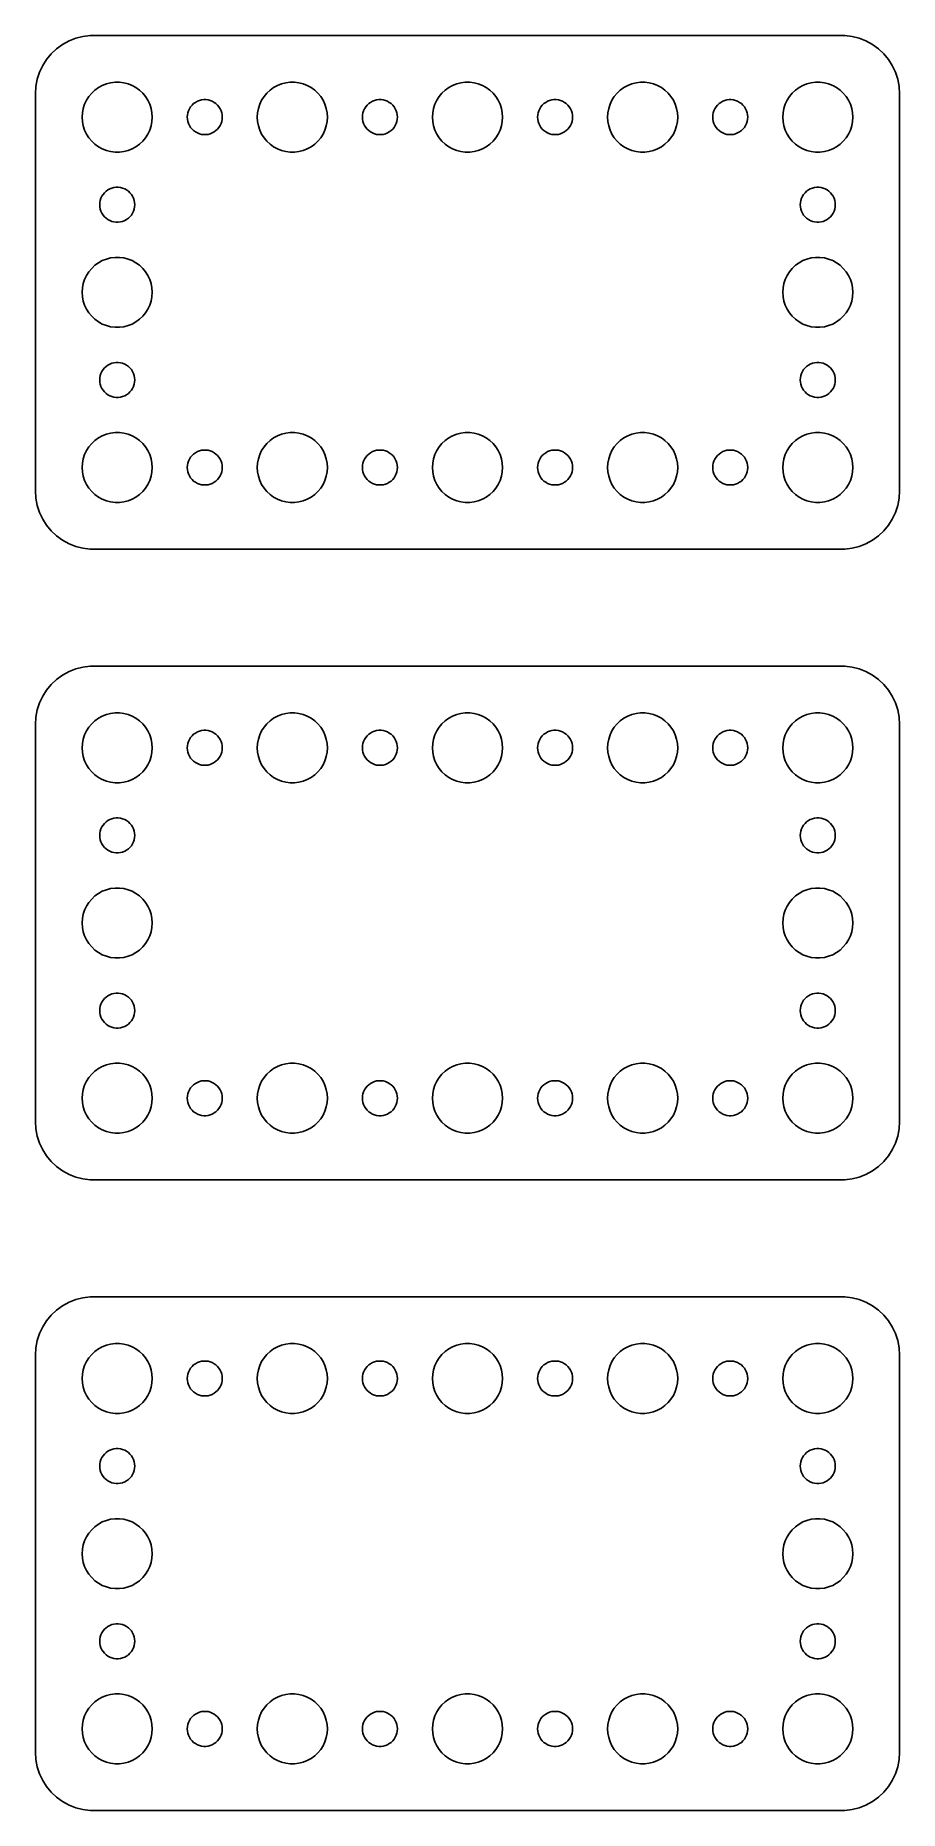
# Model space of a CAD drawing. Header units: metres. Extents: x -37 to 37, y 86 to 238.
import ezdxf

# ---------------------------------------------------------------- set-up
doc = ezdxf.new("R2010")
doc.units = ezdxf.units.M

msp = doc.modelspace()

# ---------------------------------------------------------------- linework, layer by layer
for p, q in [((-34.6791, 237.222), (-35.1871, 236.853)), ((-34.1289, 237.524), (-34.6791, 237.222)), ((-33.5451, 237.755), (-34.1289, 237.524)), ((-32.9369, 237.911), (-33.5451, 237.755)), ((-32.3139, 237.99), (-32.9369, 237.911)), ((32.3139, 237.99), (-32.3139, 237.99)), ((32.9369, 237.911), (32.3139, 237.99)), ((33.5451, 237.755), (32.9369, 237.911)), ((34.1289, 237.524), (33.5451, 237.755)), ((34.6791, 237.222), (34.1289, 237.524)), ((35.1871, 236.853), (34.6791, 237.222)), ((-36.0451, 235.939), (-36.3815, 235.409)), ((-35.6448, 236.423), (-36.0451, 235.939)), ((-35.1871, 236.853), (-35.6448, 236.423)), ((35.6448, 236.423), (35.1871, 236.853)), ((36.0451, 235.939), (35.6448, 236.423)), ((36.3815, 235.409), (36.0451, 235.939)), ((-36.8429, 234.243), (-36.9606, 233.627)), ((-36.6489, 234.841), (-36.8429, 234.243)), ((-36.3815, 235.409), (-36.6489, 234.841)), ((36.6489, 234.841), (36.3815, 235.409)), ((36.8429, 234.243), (36.6489, 234.841)), ((36.9606, 233.627), (36.8429, 234.243)), ((-36.9606, 233.627), (-37, 233)), ((-37, 233), (-37, 199)), ((-32.6289, 232.445), (-32.427, 232.763)), ((-32.427, 232.763), (-32.1869, 233.054)), ((-32.1869, 233.054), (-31.9123, 233.312)), ((-31.9123, 233.312), (-31.6075, 233.533)), ((-31.6075, 233.533), (-31.2773, 233.714)), ((-31.2773, 233.714), (-30.927, 233.853)), ((-30.927, 233.853), (-30.5621, 233.947)), ((-30.5621, 233.947), (-30.1884, 233.994)), ((-30.1884, 233.994), (-29.8116, 233.994)), ((-29.8116, 233.994), (-29.4379, 233.947)), ((-29.4379, 233.947), (-29.0729, 233.853)), ((-29.0729, 233.853), (-28.7227, 233.714)), ((-28.7227, 233.714), (-28.3925, 233.533)), ((-28.3925, 233.533), (-28.0877, 233.312)), ((-28.0877, 233.312), (-27.8131, 233.054)), ((-27.8131, 233.054), (-27.5729, 232.763)), ((-27.5729, 232.763), (-27.3711, 232.445)), ((-17.6289, 232.445), (-17.427, 232.763)), ((-17.427, 232.763), (-17.1869, 233.054)), ((-17.1869, 233.054), (-16.9123, 233.312)), ((-16.9123, 233.312), (-16.6075, 233.533)), ((-16.6075, 233.533), (-16.2773, 233.714)), ((-16.2773, 233.714), (-15.927, 233.853)), ((-15.927, 233.853), (-15.5621, 233.947)), ((-15.5621, 233.947), (-15.1884, 233.994)), ((-15.1884, 233.994), (-14.8116, 233.994)), ((-14.8116, 233.994), (-14.4379, 233.947)), ((-14.4379, 233.947), (-14.0729, 233.853)), ((-14.0729, 233.853), (-13.7227, 233.714)), ((-13.7227, 233.714), (-13.3925, 233.533)), ((-13.3925, 233.533), (-13.0877, 233.312)), ((-13.0877, 233.312), (-12.8131, 233.054)), ((-12.8131, 233.054), (-12.5729, 232.763)), ((-12.5729, 232.763), (-12.3711, 232.445)), ((-2.62891, 232.445), (-2.42705, 232.763)), ((-2.42705, 232.763), (-2.1869, 233.054)), ((-2.1869, 233.054), (-1.91226, 233.312)), ((-1.91226, 233.312), (-1.60747, 233.533)), ((-1.60747, 233.533), (-1.27733, 233.714)), ((-1.27733, 233.714), (-0.92705, 233.853)), ((-0.92705, 233.853), (-0.56213, 233.947)), ((-0.56213, 233.947), (-0.18837, 233.994)), ((-0.18837, 233.994), (0.18837, 233.994)), ((0.18837, 233.994), (0.56213, 233.947)), ((0.56213, 233.947), (0.92705, 233.853)), ((0.92705, 233.853), (1.27733, 233.714)), ((1.27733, 233.714), (1.60747, 233.533)), ((1.60747, 233.533), (1.91226, 233.312)), ((1.91226, 233.312), (2.1869, 233.054)), ((2.1869, 233.054), (2.42705, 232.763)), ((2.42705, 232.763), (2.62891, 232.445)), ((12.3711, 232.445), (12.5729, 232.763)), ((12.5729, 232.763), (12.8131, 233.054)), ((12.8131, 233.054), (13.0877, 233.312)), ((13.0877, 233.312), (13.3925, 233.533)), ((13.3925, 233.533), (13.7227, 233.714)), ((13.7227, 233.714), (14.0729, 233.853)), ((14.0729, 233.853), (14.4379, 233.947)), ((14.4379, 233.947), (14.8116, 233.994)), ((14.8116, 233.994), (15.1884, 233.994)), ((15.1884, 233.994), (15.5621, 233.947)), ((15.5621, 233.947), (15.927, 233.853)), ((15.927, 233.853), (16.2773, 233.714)), ((16.2773, 233.714), (16.6075, 233.533)), ((16.6075, 233.533), (16.9123, 233.312)), ((16.9123, 233.312), (17.1869, 233.054)), ((17.1869, 233.054), (17.427, 232.763)), ((17.427, 232.763), (17.6289, 232.445)), ((27.3711, 232.445), (27.5729, 232.763)), ((27.5729, 232.763), (27.8131, 233.054)), ((27.8131, 233.054), (28.0877, 233.312)), ((28.0877, 233.312), (28.3925, 233.533)), ((28.3925, 233.533), (28.7227, 233.714)), ((28.7227, 233.714), (29.0729, 233.853)), ((29.0729, 233.853), (29.4379, 233.947)), ((29.4379, 233.947), (29.8116, 233.994)), ((29.8116, 233.994), (30.1884, 233.994)), ((30.1884, 233.994), (30.5621, 233.947)), ((30.5621, 233.947), (30.927, 233.853)), ((30.927, 233.853), (31.2773, 233.714)), ((31.2773, 233.714), (31.6075, 233.533)), ((31.6075, 233.533), (31.9123, 233.312)), ((31.9123, 233.312), (32.1869, 233.054)), ((32.1869, 233.054), (32.427, 232.763)), ((32.427, 232.763), (32.6289, 232.445)), ((37, 233), (36.9606, 233.627)), ((37, 199), (37, 233)), ((-33, 231), (-32.9763, 231.376)), ((-32.9763, 231.376), (-32.9057, 231.746)), ((-32.9057, 231.746), (-32.7893, 232.104)), ((-32.7893, 232.104), (-32.6289, 232.445)), ((-27.3711, 232.445), (-27.2107, 232.104)), ((-27.2107, 232.104), (-27.0942, 231.746)), ((-27.0942, 231.746), (-27.0237, 231.376)), ((-27.0237, 231.376), (-27, 231)), ((-24, 231), (-23.9882, 231.188)), ((-23.9882, 231.188), (-23.9529, 231.373)), ((-23.9529, 231.373), (-23.8947, 231.552)), ((-23.8947, 231.552), (-23.8145, 231.723)), ((-23.8145, 231.723), (-23.7135, 231.882)), ((-23.7135, 231.882), (-23.5934, 232.027)), ((-23.5934, 232.027), (-23.4561, 232.156)), ((-23.4561, 232.156), (-23.3037, 232.266)), ((-23.3037, 232.266), (-23.1387, 232.357)), ((-23.1387, 232.357), (-22.9635, 232.427)), ((-22.9635, 232.427), (-22.7811, 232.473)), ((-22.7811, 232.473), (-22.5942, 232.497)), ((-22.5942, 232.497), (-22.4058, 232.497)), ((-22.4058, 232.497), (-22.2189, 232.473)), ((-22.2189, 232.473), (-22.0365, 232.427)), ((-22.0365, 232.427), (-21.8613, 232.357)), ((-21.8613, 232.357), (-21.6963, 232.266)), ((-21.6963, 232.266), (-21.5439, 232.156)), ((-21.5439, 232.156), (-21.4065, 232.027)), ((-21.4065, 232.027), (-21.2865, 231.882)), ((-21.2865, 231.882), (-21.1855, 231.723)), ((-21.1855, 231.723), (-21.1053, 231.552)), ((-21.1053, 231.552), (-21.0471, 231.373)), ((-21.0471, 231.373), (-21.0118, 231.188)), ((-21.0118, 231.188), (-21, 231)), ((-18, 231), (-17.9763, 231.376)), ((-17.9763, 231.376), (-17.9057, 231.746)), ((-17.9057, 231.746), (-17.7893, 232.104)), ((-17.7893, 232.104), (-17.6289, 232.445)), ((-12.3711, 232.445), (-12.2107, 232.104)), ((-12.2107, 232.104), (-12.0942, 231.746)), ((-12.0942, 231.746), (-12.0237, 231.376)), ((-12.0237, 231.376), (-12, 231)), ((-9, 231), (-8.98816, 231.188)), ((-8.98816, 231.188), (-8.95287, 231.373)), ((-8.95287, 231.373), (-8.89465, 231.552)), ((-8.89465, 231.552), (-8.81445, 231.723)), ((-8.81445, 231.723), (-8.71352, 231.882)), ((-8.71352, 231.882), (-8.59344, 232.027)), ((-8.59344, 232.027), (-8.45613, 232.156)), ((-8.45613, 232.156), (-8.30373, 232.266)), ((-8.30373, 232.266), (-8.13866, 232.357)), ((-8.13866, 232.357), (-7.96352, 232.427)), ((-7.96352, 232.427), (-7.78107, 232.473)), ((-7.78107, 232.473), (-7.59418, 232.497)), ((-7.59418, 232.497), (-7.40581, 232.497)), ((-7.40581, 232.497), (-7.21892, 232.473)), ((-7.21892, 232.473), (-7.03647, 232.427)), ((-7.03647, 232.427), (-6.86133, 232.357)), ((-6.86133, 232.357), (-6.69626, 232.266)), ((-6.69626, 232.266), (-6.54385, 232.156)), ((-6.54385, 232.156), (-6.40654, 232.027)), ((-6.40654, 232.027), (-6.28647, 231.882)), ((-6.28647, 231.882), (-6.18553, 231.723)), ((-6.18553, 231.723), (-6.10533, 231.552)), ((-6.10533, 231.552), (-6.04712, 231.373)), ((-6.04712, 231.373), (-6.01183, 231.188)), ((-6.01183, 231.188), (-6, 231)), ((-3, 231), (-2.97633, 231.376)), ((-2.97633, 231.376), (-2.90575, 231.746)), ((-2.90575, 231.746), (-2.78932, 232.104)), ((-2.78932, 232.104), (-2.62891, 232.445)), ((2.62891, 232.445), (2.78932, 232.104)), ((2.78932, 232.104), (2.90575, 231.746)), ((2.90575, 231.746), (2.97633, 231.376)), ((2.97633, 231.376), (3, 231)), ((6, 231), (6.01183, 231.188)), ((6.01183, 231.188), (6.04712, 231.373)), ((6.04712, 231.373), (6.10533, 231.552)), ((6.10533, 231.552), (6.18553, 231.723)), ((6.18553, 231.723), (6.28647, 231.882)), ((6.28647, 231.882), (6.40654, 232.027)), ((6.40654, 232.027), (6.54385, 232.156)), ((6.54385, 232.156), (6.69626, 232.266)), ((6.69626, 232.266), (6.86133, 232.357)), ((6.86133, 232.357), (7.03647, 232.427)), ((7.03647, 232.427), (7.21892, 232.473)), ((7.21892, 232.473), (7.40581, 232.497)), ((7.40581, 232.497), (7.59418, 232.497)), ((7.59418, 232.497), (7.78107, 232.473)), ((7.78107, 232.473), (7.96352, 232.427)), ((7.96352, 232.427), (8.13866, 232.357)), ((8.13866, 232.357), (8.30373, 232.266)), ((8.30373, 232.266), (8.45613, 232.156)), ((8.45613, 232.156), (8.59344, 232.027)), ((8.59344, 232.027), (8.71352, 231.882)), ((8.71352, 231.882), (8.81445, 231.723)), ((8.81445, 231.723), (8.89465, 231.552)), ((8.89465, 231.552), (8.95287, 231.373)), ((8.95287, 231.373), (8.98816, 231.188)), ((8.98816, 231.188), (9, 231)), ((12, 231), (12.0237, 231.376)), ((12.0237, 231.376), (12.0942, 231.746)), ((12.0942, 231.746), (12.2107, 232.104)), ((12.2107, 232.104), (12.3711, 232.445)), ((17.6289, 232.445), (17.7893, 232.104)), ((17.7893, 232.104), (17.9057, 231.746)), ((17.9057, 231.746), (17.9763, 231.376)), ((17.9763, 231.376), (18, 231)), ((21, 231), (21.0118, 231.188)), ((21.0118, 231.188), (21.0471, 231.373)), ((21.0471, 231.373), (21.1053, 231.552)), ((21.1053, 231.552), (21.1855, 231.723)), ((21.1855, 231.723), (21.2865, 231.882)), ((21.2865, 231.882), (21.4065, 232.027)), ((21.4065, 232.027), (21.5439, 232.156)), ((21.5439, 232.156), (21.6963, 232.266)), ((21.6963, 232.266), (21.8613, 232.357)), ((21.8613, 232.357), (22.0365, 232.427)), ((22.0365, 232.427), (22.2189, 232.473)), ((22.2189, 232.473), (22.4058, 232.497)), ((22.4058, 232.497), (22.5942, 232.497)), ((22.5942, 232.497), (22.7811, 232.473)), ((22.7811, 232.473), (22.9635, 232.427)), ((22.9635, 232.427), (23.1387, 232.357)), ((23.1387, 232.357), (23.3037, 232.266)), ((23.3037, 232.266), (23.4561, 232.156)), ((23.4561, 232.156), (23.5934, 232.027)), ((23.5934, 232.027), (23.7135, 231.882)), ((23.7135, 231.882), (23.8145, 231.723)), ((23.8145, 231.723), (23.8947, 231.552)), ((23.8947, 231.552), (23.9529, 231.373)), ((23.9529, 231.373), (23.9882, 231.188)), ((23.9882, 231.188), (24, 231)), ((27, 231), (27.0237, 231.376)), ((27.0237, 231.376), (27.0942, 231.746)), ((27.0942, 231.746), (27.2107, 232.104)), ((27.2107, 232.104), (27.3711, 232.445)), ((32.6289, 232.445), (32.7893, 232.104)), ((32.7893, 232.104), (32.9057, 231.746)), ((32.9057, 231.746), (32.9763, 231.376)), ((32.9763, 231.376), (33, 231)), ((-32.9763, 230.624), (-33, 231)), ((-32.9057, 230.254), (-32.9763, 230.624)), ((-32.7893, 229.896), (-32.9057, 230.254)), ((-32.6289, 229.555), (-32.7893, 229.896)), ((-32.427, 229.237), (-32.6289, 229.555)), ((-27.3711, 229.555), (-27.5729, 229.237)), ((-27.2107, 229.896), (-27.3711, 229.555)), ((-27.0942, 230.254), (-27.2107, 229.896)), ((-27.0237, 230.624), (-27.0942, 230.254)), ((-27, 231), (-27.0237, 230.624)), ((-23.9882, 230.812), (-24, 231)), ((-23.9529, 230.627), (-23.9882, 230.812)), ((-23.8947, 230.448), (-23.9529, 230.627)), ((-23.8145, 230.277), (-23.8947, 230.448)), ((-23.7135, 230.118), (-23.8145, 230.277)), ((-23.5934, 229.973), (-23.7135, 230.118)), ((-23.4561, 229.844), (-23.5934, 229.973)), ((-23.3037, 229.734), (-23.4561, 229.844)), ((-23.1387, 229.643), (-23.3037, 229.734)), ((-22.9635, 229.573), (-23.1387, 229.643)), ((-22.7811, 229.527), (-22.9635, 229.573)), ((-22.5942, 229.503), (-22.7811, 229.527)), ((-22.4058, 229.503), (-22.5942, 229.503)), ((-22.2189, 229.527), (-22.4058, 229.503)), ((-22.0365, 229.573), (-22.2189, 229.527)), ((-21.8613, 229.643), (-22.0365, 229.573)), ((-21.6963, 229.734), (-21.8613, 229.643)), ((-21.5439, 229.844), (-21.6963, 229.734)), ((-21.4065, 229.973), (-21.5439, 229.844)), ((-21.2865, 230.118), (-21.4065, 229.973)), ((-21.1855, 230.277), (-21.2865, 230.118)), ((-21.1053, 230.448), (-21.1855, 230.277)), ((-21.0471, 230.627), (-21.1053, 230.448)), ((-21.0118, 230.812), (-21.0471, 230.627)), ((-21, 231), (-21.0118, 230.812)), ((-17.9763, 230.624), (-18, 231)), ((-17.9057, 230.254), (-17.9763, 230.624)), ((-17.7893, 229.896), (-17.9057, 230.254)), ((-17.6289, 229.555), (-17.7893, 229.896)), ((-17.427, 229.237), (-17.6289, 229.555)), ((-12.3711, 229.555), (-12.5729, 229.237)), ((-12.2107, 229.896), (-12.3711, 229.555)), ((-12.0942, 230.254), (-12.2107, 229.896)), ((-12.0237, 230.624), (-12.0942, 230.254)), ((-12, 231), (-12.0237, 230.624)), ((-8.98816, 230.812), (-9, 231)), ((-8.95287, 230.627), (-8.98816, 230.812)), ((-8.89465, 230.448), (-8.95287, 230.627)), ((-8.81445, 230.277), (-8.89465, 230.448)), ((-8.71352, 230.118), (-8.81445, 230.277)), ((-8.59344, 229.973), (-8.71352, 230.118)), ((-8.45613, 229.844), (-8.59344, 229.973)), ((-8.30373, 229.734), (-8.45613, 229.844)), ((-8.13866, 229.643), (-8.30373, 229.734)), ((-7.96352, 229.573), (-8.13866, 229.643)), ((-7.78107, 229.527), (-7.96352, 229.573)), ((-7.59418, 229.503), (-7.78107, 229.527)), ((-7.40581, 229.503), (-7.59418, 229.503)), ((-7.21892, 229.527), (-7.40581, 229.503)), ((-7.03647, 229.573), (-7.21892, 229.527)), ((-6.86133, 229.643), (-7.03647, 229.573)), ((-6.69626, 229.734), (-6.86133, 229.643)), ((-6.54385, 229.844), (-6.69626, 229.734)), ((-6.40654, 229.973), (-6.54385, 229.844)), ((-6.28647, 230.118), (-6.40654, 229.973)), ((-6.18553, 230.277), (-6.28647, 230.118)), ((-6.10533, 230.448), (-6.18553, 230.277)), ((-6.04712, 230.627), (-6.10533, 230.448)), ((-6.01183, 230.812), (-6.04712, 230.627)), ((-6, 231), (-6.01183, 230.812)), ((-2.97633, 230.624), (-3, 231)), ((-2.90575, 230.254), (-2.97633, 230.624)), ((-2.78932, 229.896), (-2.90575, 230.254)), ((-2.62891, 229.555), (-2.78932, 229.896)), ((-2.42705, 229.237), (-2.62891, 229.555)), ((2.62891, 229.555), (2.42705, 229.237)), ((2.78932, 229.896), (2.62891, 229.555)), ((2.90575, 230.254), (2.78932, 229.896)), ((2.97633, 230.624), (2.90575, 230.254)), ((3, 231), (2.97633, 230.624)), ((6.01183, 230.812), (6, 231)), ((6.04712, 230.627), (6.01183, 230.812)), ((6.10533, 230.448), (6.04712, 230.627)), ((6.18553, 230.277), (6.10533, 230.448)), ((6.28647, 230.118), (6.18553, 230.277)), ((6.40654, 229.973), (6.28647, 230.118)), ((6.54385, 229.844), (6.40654, 229.973)), ((6.69626, 229.734), (6.54385, 229.844)), ((6.86133, 229.643), (6.69626, 229.734)), ((7.03647, 229.573), (6.86133, 229.643)), ((7.21892, 229.527), (7.03647, 229.573)), ((7.40581, 229.503), (7.21892, 229.527)), ((7.59418, 229.503), (7.40581, 229.503)), ((7.78107, 229.527), (7.59418, 229.503)), ((7.96352, 229.573), (7.78107, 229.527)), ((8.13866, 229.643), (7.96352, 229.573)), ((8.30373, 229.734), (8.13866, 229.643)), ((8.45613, 229.844), (8.30373, 229.734)), ((8.59344, 229.973), (8.45613, 229.844)), ((8.71352, 230.118), (8.59344, 229.973)), ((8.81445, 230.277), (8.71352, 230.118)), ((8.89465, 230.448), (8.81445, 230.277)), ((8.95287, 230.627), (8.89465, 230.448)), ((8.98816, 230.812), (8.95287, 230.627)), ((9, 231), (8.98816, 230.812)), ((12.0237, 230.624), (12, 231)), ((12.0942, 230.254), (12.0237, 230.624)), ((12.2107, 229.896), (12.0942, 230.254)), ((12.3711, 229.555), (12.2107, 229.896)), ((12.5729, 229.237), (12.3711, 229.555)), ((17.6289, 229.555), (17.427, 229.237)), ((17.7893, 229.896), (17.6289, 229.555)), ((17.9057, 230.254), (17.7893, 229.896)), ((17.9763, 230.624), (17.9057, 230.254)), ((18, 231), (17.9763, 230.624)), ((21.0118, 230.812), (21, 231)), ((21.0471, 230.627), (21.0118, 230.812)), ((21.1053, 230.448), (21.0471, 230.627)), ((21.1855, 230.277), (21.1053, 230.448)), ((21.2865, 230.118), (21.1855, 230.277)), ((21.4065, 229.973), (21.2865, 230.118)), ((21.5439, 229.844), (21.4065, 229.973)), ((21.6963, 229.734), (21.5439, 229.844)), ((21.8613, 229.643), (21.6963, 229.734)), ((22.0365, 229.573), (21.8613, 229.643)), ((22.2189, 229.527), (22.0365, 229.573)), ((22.4058, 229.503), (22.2189, 229.527)), ((22.5942, 229.503), (22.4058, 229.503)), ((22.7811, 229.527), (22.5942, 229.503)), ((22.9635, 229.573), (22.7811, 229.527)), ((23.1387, 229.643), (22.9635, 229.573)), ((23.3037, 229.734), (23.1387, 229.643)), ((23.4561, 229.844), (23.3037, 229.734)), ((23.5934, 229.973), (23.4561, 229.844)), ((23.7135, 230.118), (23.5934, 229.973)), ((23.8145, 230.277), (23.7135, 230.118)), ((23.8947, 230.448), (23.8145, 230.277)), ((23.9529, 230.627), (23.8947, 230.448)), ((23.9882, 230.812), (23.9529, 230.627)), ((24, 231), (23.9882, 230.812)), ((27.0237, 230.624), (27, 231)), ((27.0942, 230.254), (27.0237, 230.624)), ((27.2107, 229.896), (27.0942, 230.254)), ((27.3711, 229.555), (27.2107, 229.896)), ((27.5729, 229.237), (27.3711, 229.555)), ((32.6289, 229.555), (32.427, 229.237)), ((32.7893, 229.896), (32.6289, 229.555)), ((32.9057, 230.254), (32.7893, 229.896)), ((32.9763, 230.624), (32.9057, 230.254)), ((33, 231), (32.9763, 230.624)), ((-32.1869, 228.946), (-32.427, 229.237)), ((-31.9123, 228.688), (-32.1869, 228.946)), ((-31.6075, 228.467), (-31.9123, 228.688)), ((-31.2773, 228.286), (-31.6075, 228.467)), ((-30.927, 228.147), (-31.2773, 228.286)), ((-30.5621, 228.053), (-30.927, 228.147)), ((-30.1884, 228.006), (-30.5621, 228.053)), ((-29.8116, 228.006), (-30.1884, 228.006)), ((-29.4379, 228.053), (-29.8116, 228.006)), ((-29.0729, 228.147), (-29.4379, 228.053)), ((-28.7227, 228.286), (-29.0729, 228.147)), ((-28.3925, 228.467), (-28.7227, 228.286)), ((-28.0877, 228.688), (-28.3925, 228.467)), ((-27.8131, 228.946), (-28.0877, 228.688)), ((-27.5729, 229.237), (-27.8131, 228.946)), ((-17.1869, 228.946), (-17.427, 229.237)), ((-16.9123, 228.688), (-17.1869, 228.946)), ((-16.6075, 228.467), (-16.9123, 228.688)), ((-16.2773, 228.286), (-16.6075, 228.467)), ((-15.927, 228.147), (-16.2773, 228.286)), ((-15.5621, 228.053), (-15.927, 228.147)), ((-15.1884, 228.006), (-15.5621, 228.053)), ((-14.8116, 228.006), (-15.1884, 228.006)), ((-14.4379, 228.053), (-14.8116, 228.006)), ((-14.0729, 228.147), (-14.4379, 228.053)), ((-13.7227, 228.286), (-14.0729, 228.147)), ((-13.3925, 228.467), (-13.7227, 228.286)), ((-13.0877, 228.688), (-13.3925, 228.467)), ((-12.8131, 228.946), (-13.0877, 228.688)), ((-12.5729, 229.237), (-12.8131, 228.946)), ((-2.1869, 228.946), (-2.42705, 229.237)), ((-1.91226, 228.688), (-2.1869, 228.946)), ((-1.60747, 228.467), (-1.91226, 228.688)), ((-1.27733, 228.286), (-1.60747, 228.467)), ((-0.92705, 228.147), (-1.27733, 228.286)), ((-0.56213, 228.053), (-0.92705, 228.147)), ((-0.18837, 228.006), (-0.56213, 228.053)), ((0.18837, 228.006), (-0.18837, 228.006)), ((0.56213, 228.053), (0.18837, 228.006)), ((0.92705, 228.147), (0.56213, 228.053)), ((1.27733, 228.286), (0.92705, 228.147)), ((1.60747, 228.467), (1.27733, 228.286)), ((1.91226, 228.688), (1.60747, 228.467)), ((2.1869, 228.946), (1.91226, 228.688)), ((2.42705, 229.237), (2.1869, 228.946)), ((12.8131, 228.946), (12.5729, 229.237)), ((13.0877, 228.688), (12.8131, 228.946)), ((13.3925, 228.467), (13.0877, 228.688)), ((13.7227, 228.286), (13.3925, 228.467)), ((14.0729, 228.147), (13.7227, 228.286)), ((14.4379, 228.053), (14.0729, 228.147)), ((14.8116, 228.006), (14.4379, 228.053)), ((15.1884, 228.006), (14.8116, 228.006)), ((15.5621, 228.053), (15.1884, 228.006)), ((15.927, 228.147), (15.5621, 228.053)), ((16.2773, 228.286), (15.927, 228.147)), ((16.6075, 228.467), (16.2773, 228.286)), ((16.9123, 228.688), (16.6075, 228.467)), ((17.1869, 228.946), (16.9123, 228.688)), ((17.427, 229.237), (17.1869, 228.946)), ((27.8131, 228.946), (27.5729, 229.237)), ((28.0877, 228.688), (27.8131, 228.946)), ((28.3925, 228.467), (28.0877, 228.688)), ((28.7227, 228.286), (28.3925, 228.467)), ((29.0729, 228.147), (28.7227, 228.286)), ((29.4379, 228.053), (29.0729, 228.147)), ((29.8116, 228.006), (29.4379, 228.053)), ((30.1884, 228.006), (29.8116, 228.006)), ((30.5621, 228.053), (30.1884, 228.006)), ((30.927, 228.147), (30.5621, 228.053)), ((31.2773, 228.286), (30.927, 228.147)), ((31.6075, 228.467), (31.2773, 228.286)), ((31.9123, 228.688), (31.6075, 228.467)), ((32.1869, 228.946), (31.9123, 228.688)), ((32.427, 229.237), (32.1869, 228.946)), ((-30.4635, 224.927), (-30.2811, 224.973)), ((-30.2811, 224.973), (-30.0942, 224.997)), ((-30.0942, 224.997), (-29.9058, 224.997)), ((-29.9058, 224.997), (-29.7189, 224.973)), ((-29.7189, 224.973), (-29.5365, 224.927)), ((29.5365, 224.927), (29.7189, 224.973)), ((29.7189, 224.973), (29.9058, 224.997)), ((29.9058, 224.997), (30.0942, 224.997)), ((30.0942, 224.997), (30.2811, 224.973)), ((30.2811, 224.973), (30.4635, 224.927)), ((-31.5, 223.5), (-31.4882, 223.688)), ((-31.4882, 223.312), (-31.5, 223.5)), ((-31.4882, 223.688), (-31.4529, 223.873)), ((-31.4529, 223.873), (-31.3947, 224.052)), ((-31.3947, 224.052), (-31.3145, 224.223)), ((-31.3145, 224.223), (-31.2135, 224.382)), ((-31.2135, 224.382), (-31.0934, 224.527)), ((-31.0934, 224.527), (-30.9561, 224.656)), ((-30.9561, 224.656), (-30.8037, 224.766)), ((-30.8037, 224.766), (-30.6387, 224.857)), ((-30.6387, 224.857), (-30.4635, 224.927)), ((-29.5365, 224.927), (-29.3613, 224.857)), ((-29.3613, 224.857), (-29.1963, 224.766)), ((-29.1963, 224.766), (-29.0439, 224.656)), ((-29.0439, 224.656), (-28.9065, 224.527)), ((-28.9065, 224.527), (-28.7865, 224.382)), ((-28.7865, 224.382), (-28.6855, 224.223)), ((-28.6855, 224.223), (-28.6053, 224.052)), ((-28.6053, 224.052), (-28.5471, 223.873)), ((-28.5471, 223.873), (-28.5118, 223.688)), ((-28.5118, 223.688), (-28.5, 223.5)), ((-28.5, 223.5), (-28.5118, 223.312)), ((28.5, 223.5), (28.5118, 223.688)), ((28.5118, 223.312), (28.5, 223.5)), ((28.5118, 223.688), (28.5471, 223.873)), ((28.5471, 223.873), (28.6053, 224.052)), ((28.6053, 224.052), (28.6855, 224.223)), ((28.6855, 224.223), (28.7865, 224.382)), ((28.7865, 224.382), (28.9065, 224.527)), ((28.9065, 224.527), (29.0439, 224.656)), ((29.0439, 224.656), (29.1963, 224.766)), ((29.1963, 224.766), (29.3613, 224.857)), ((29.3613, 224.857), (29.5365, 224.927)), ((30.4635, 224.927), (30.6387, 224.857)), ((30.6387, 224.857), (30.8037, 224.766)), ((30.8037, 224.766), (30.9561, 224.656)), ((30.9561, 224.656), (31.0934, 224.527)), ((31.0934, 224.527), (31.2135, 224.382)), ((31.2135, 224.382), (31.3145, 224.223)), ((31.3145, 224.223), (31.3947, 224.052)), ((31.3947, 224.052), (31.4529, 223.873)), ((31.4529, 223.873), (31.4882, 223.688)), ((31.4882, 223.688), (31.5, 223.5)), ((31.5, 223.5), (31.4882, 223.312)), ((-31.4529, 223.127), (-31.4882, 223.312)), ((-31.3947, 222.948), (-31.4529, 223.127)), ((-31.3145, 222.777), (-31.3947, 222.948)), ((-31.2135, 222.618), (-31.3145, 222.777)), ((-31.0934, 222.473), (-31.2135, 222.618)), ((-30.9561, 222.344), (-31.0934, 222.473)), ((-30.8037, 222.234), (-30.9561, 222.344)), ((-30.6387, 222.143), (-30.8037, 222.234)), ((-30.4635, 222.073), (-30.6387, 222.143)), ((-30.2811, 222.027), (-30.4635, 222.073)), ((-30.0942, 222.003), (-30.2811, 222.027)), ((-29.9058, 222.003), (-30.0942, 222.003)), ((-29.7189, 222.027), (-29.9058, 222.003)), ((-29.5365, 222.073), (-29.7189, 222.027)), ((-29.3613, 222.143), (-29.5365, 222.073)), ((-29.1963, 222.234), (-29.3613, 222.143)), ((-29.0439, 222.344), (-29.1963, 222.234)), ((-28.9065, 222.473), (-29.0439, 222.344)), ((-28.7865, 222.618), (-28.9065, 222.473)), ((-28.6855, 222.777), (-28.7865, 222.618)), ((-28.6053, 222.948), (-28.6855, 222.777)), ((-28.5471, 223.127), (-28.6053, 222.948)), ((-28.5118, 223.312), (-28.5471, 223.127)), ((28.5471, 223.127), (28.5118, 223.312)), ((28.6053, 222.948), (28.5471, 223.127)), ((28.6855, 222.777), (28.6053, 222.948)), ((28.7865, 222.618), (28.6855, 222.777)), ((28.9065, 222.473), (28.7865, 222.618)), ((29.0439, 222.344), (28.9065, 222.473)), ((29.1963, 222.234), (29.0439, 222.344)), ((29.3613, 222.143), (29.1963, 222.234)), ((29.5365, 222.073), (29.3613, 222.143)), ((29.7189, 222.027), (29.5365, 222.073)), ((29.9058, 222.003), (29.7189, 222.027)), ((30.0942, 222.003), (29.9058, 222.003)), ((30.2811, 222.027), (30.0942, 222.003)), ((30.4635, 222.073), (30.2811, 222.027)), ((30.6387, 222.143), (30.4635, 222.073)), ((30.8037, 222.234), (30.6387, 222.143)), ((30.9561, 222.344), (30.8037, 222.234)), ((31.0934, 222.473), (30.9561, 222.344)), ((31.2135, 222.618), (31.0934, 222.473)), ((31.3145, 222.777), (31.2135, 222.618)), ((31.3947, 222.948), (31.3145, 222.777)), ((31.4529, 223.127), (31.3947, 222.948)), ((31.4882, 223.312), (31.4529, 223.127)), ((-31.2773, 218.714), (-30.927, 218.853)), ((-30.927, 218.853), (-30.5621, 218.947)), ((-30.5621, 218.947), (-30.1884, 218.994)), ((-30.1884, 218.994), (-29.8116, 218.994)), ((-29.8116, 218.994), (-29.4379, 218.947)), ((-29.4379, 218.947), (-29.0729, 218.853)), ((-29.0729, 218.853), (-28.7227, 218.714)), ((28.7227, 218.714), (29.0729, 218.853)), ((29.0729, 218.853), (29.4379, 218.947)), ((29.4379, 218.947), (29.8116, 218.994)), ((29.8116, 218.994), (30.1884, 218.994)), ((30.1884, 218.994), (30.5621, 218.947)), ((30.5621, 218.947), (30.927, 218.853)), ((30.927, 218.853), (31.2773, 218.714)), ((-32.7893, 217.104), (-32.6289, 217.445)), ((-32.6289, 217.445), (-32.427, 217.763)), ((-32.427, 217.763), (-32.1869, 218.054)), ((-32.1869, 218.054), (-31.9123, 218.312)), ((-31.9123, 218.312), (-31.6075, 218.533)), ((-31.6075, 218.533), (-31.2773, 218.714)), ((-28.7227, 218.714), (-28.3925, 218.533)), ((-28.3925, 218.533), (-28.0877, 218.312)), ((-28.0877, 218.312), (-27.8131, 218.054)), ((-27.8131, 218.054), (-27.5729, 217.763)), ((-27.5729, 217.763), (-27.3711, 217.445)), ((-27.3711, 217.445), (-27.2107, 217.104)), ((27.2107, 217.104), (27.3711, 217.445)), ((27.3711, 217.445), (27.5729, 217.763)), ((27.5729, 217.763), (27.8131, 218.054)), ((27.8131, 218.054), (28.0877, 218.312)), ((28.0877, 218.312), (28.3925, 218.533)), ((28.3925, 218.533), (28.7227, 218.714)), ((31.2773, 218.714), (31.6075, 218.533)), ((31.6075, 218.533), (31.9123, 218.312)), ((31.9123, 218.312), (32.1869, 218.054)), ((32.1869, 218.054), (32.427, 217.763)), ((32.427, 217.763), (32.6289, 217.445)), ((32.6289, 217.445), (32.7893, 217.104)), ((-33, 216), (-32.9763, 216.376)), ((-32.9763, 215.624), (-33, 216)), ((-32.9763, 216.376), (-32.9057, 216.746)), ((-32.9057, 216.746), (-32.7893, 217.104)), ((-27.2107, 217.104), (-27.0942, 216.746)), ((-27.0942, 216.746), (-27.0237, 216.376)), ((-27.0237, 216.376), (-27, 216)), ((-27, 216), (-27.0237, 215.624)), ((27, 216), (27.0237, 216.376)), ((27.0237, 215.624), (27, 216)), ((27.0237, 216.376), (27.0942, 216.746)), ((27.0942, 216.746), (27.2107, 217.104)), ((32.7893, 217.104), (32.9057, 216.746)), ((32.9057, 216.746), (32.9763, 216.376)), ((32.9763, 216.376), (33, 216)), ((33, 216), (32.9763, 215.624)), ((-32.9057, 215.254), (-32.9763, 215.624)), ((-32.7893, 214.896), (-32.9057, 215.254)), ((-32.6289, 214.555), (-32.7893, 214.896)), ((-32.427, 214.237), (-32.6289, 214.555)), ((-27.3711, 214.555), (-27.5729, 214.237)), ((-27.2107, 214.896), (-27.3711, 214.555)), ((-27.0942, 215.254), (-27.2107, 214.896)), ((-27.0237, 215.624), (-27.0942, 215.254)), ((27.0942, 215.254), (27.0237, 215.624)), ((27.2107, 214.896), (27.0942, 215.254)), ((27.3711, 214.555), (27.2107, 214.896)), ((27.5729, 214.237), (27.3711, 214.555)), ((32.6289, 214.555), (32.427, 214.237)), ((32.7893, 214.896), (32.6289, 214.555)), ((32.9057, 215.254), (32.7893, 214.896)), ((32.9763, 215.624), (32.9057, 215.254)), ((-32.1869, 213.946), (-32.427, 214.237)), ((-31.9123, 213.688), (-32.1869, 213.946)), ((-31.6075, 213.467), (-31.9123, 213.688)), ((-31.2773, 213.286), (-31.6075, 213.467)), ((-30.927, 213.147), (-31.2773, 213.286)), ((-30.5621, 213.053), (-30.927, 213.147)), ((-30.1884, 213.006), (-30.5621, 213.053)), ((-29.8116, 213.006), (-30.1884, 213.006)), ((-29.4379, 213.053), (-29.8116, 213.006)), ((-29.0729, 213.147), (-29.4379, 213.053)), ((-28.7227, 213.286), (-29.0729, 213.147)), ((-28.3925, 213.467), (-28.7227, 213.286)), ((-28.0877, 213.688), (-28.3925, 213.467)), ((-27.8131, 213.946), (-28.0877, 213.688)), ((-27.5729, 214.237), (-27.8131, 213.946)), ((27.8131, 213.946), (27.5729, 214.237)), ((28.0877, 213.688), (27.8131, 213.946)), ((28.3925, 213.467), (28.0877, 213.688)), ((28.7227, 213.286), (28.3925, 213.467)), ((29.0729, 213.147), (28.7227, 213.286)), ((29.4379, 213.053), (29.0729, 213.147)), ((29.8116, 213.006), (29.4379, 213.053)), ((30.1884, 213.006), (29.8116, 213.006)), ((30.5621, 213.053), (30.1884, 213.006)), ((30.927, 213.147), (30.5621, 213.053)), ((31.2773, 213.286), (30.927, 213.147)), ((31.6075, 213.467), (31.2773, 213.286)), ((31.9123, 213.688), (31.6075, 213.467)), ((32.1869, 213.946), (31.9123, 213.688)), ((32.427, 214.237), (32.1869, 213.946)), ((-30.9561, 209.656), (-30.8037, 209.766)), ((-30.8037, 209.766), (-30.6387, 209.857)), ((-30.6387, 209.857), (-30.4635, 209.927)), ((-30.4635, 209.927), (-30.2811, 209.973)), ((-30.2811, 209.973), (-30.0942, 209.997)), ((-30.0942, 209.997), (-29.9058, 209.997)), ((-29.9058, 209.997), (-29.7189, 209.973)), ((-29.7189, 209.973), (-29.5365, 209.927)), ((-29.5365, 209.927), (-29.3613, 209.857)), ((-29.3613, 209.857), (-29.1963, 209.766)), ((-29.1963, 209.766), (-29.0439, 209.656)), ((29.0439, 209.656), (29.1963, 209.766)), ((29.1963, 209.766), (29.3613, 209.857)), ((29.3613, 209.857), (29.5365, 209.927)), ((29.5365, 209.927), (29.7189, 209.973)), ((29.7189, 209.973), (29.9058, 209.997)), ((29.9058, 209.997), (30.0942, 209.997)), ((30.0942, 209.997), (30.2811, 209.973)), ((30.2811, 209.973), (30.4635, 209.927)), ((30.4635, 209.927), (30.6387, 209.857)), ((30.6387, 209.857), (30.8037, 209.766)), ((30.8037, 209.766), (30.9561, 209.656)), ((-31.5, 208.5), (-31.4882, 208.688)), ((-31.4882, 208.312), (-31.5, 208.5)), ((-31.4882, 208.688), (-31.4529, 208.873)), ((-31.4529, 208.127), (-31.4882, 208.312)), ((-31.4529, 208.873), (-31.3947, 209.052)), ((-31.3947, 209.052), (-31.3145, 209.223)), ((-31.3145, 209.223), (-31.2135, 209.382)), ((-31.2135, 209.382), (-31.0934, 209.527)), ((-31.0934, 209.527), (-30.9561, 209.656)), ((-29.0439, 209.656), (-28.9065, 209.527)), ((-28.9065, 209.527), (-28.7865, 209.382)), ((-28.7865, 209.382), (-28.6855, 209.223)), ((-28.6855, 209.223), (-28.6053, 209.052)), ((-28.6053, 209.052), (-28.5471, 208.873)), ((-28.5471, 208.873), (-28.5118, 208.688)), ((-28.5118, 208.312), (-28.5471, 208.127)), ((-28.5118, 208.688), (-28.5, 208.5)), ((-28.5, 208.5), (-28.5118, 208.312)), ((28.5, 208.5), (28.5118, 208.688)), ((28.5118, 208.312), (28.5, 208.5)), ((28.5118, 208.688), (28.5471, 208.873)), ((28.5471, 208.127), (28.5118, 208.312)), ((28.5471, 208.873), (28.6053, 209.052)), ((28.6053, 209.052), (28.6855, 209.223)), ((28.6855, 209.223), (28.7865, 209.382)), ((28.7865, 209.382), (28.9065, 209.527)), ((28.9065, 209.527), (29.0439, 209.656)), ((30.9561, 209.656), (31.0934, 209.527)), ((31.0934, 209.527), (31.2135, 209.382)), ((31.2135, 209.382), (31.3145, 209.223)), ((31.3145, 209.223), (31.3947, 209.052)), ((31.3947, 209.052), (31.4529, 208.873)), ((31.4529, 208.873), (31.4882, 208.688)), ((31.4882, 208.312), (31.4529, 208.127)), ((31.4882, 208.688), (31.5, 208.5)), ((31.5, 208.5), (31.4882, 208.312)), ((-31.3947, 207.948), (-31.4529, 208.127)), ((-31.3145, 207.777), (-31.3947, 207.948)), ((-31.2135, 207.618), (-31.3145, 207.777)), ((-31.0934, 207.473), (-31.2135, 207.618)), ((-30.9561, 207.344), (-31.0934, 207.473)), ((-30.8037, 207.234), (-30.9561, 207.344)), ((-30.6387, 207.143), (-30.8037, 207.234)), ((-30.4635, 207.073), (-30.6387, 207.143)), ((-30.2811, 207.027), (-30.4635, 207.073)), ((-30.0942, 207.003), (-30.2811, 207.027)), ((-29.9058, 207.003), (-30.0942, 207.003)), ((-29.7189, 207.027), (-29.9058, 207.003)), ((-29.5365, 207.073), (-29.7189, 207.027)), ((-29.3613, 207.143), (-29.5365, 207.073)), ((-29.1963, 207.234), (-29.3613, 207.143)), ((-29.0439, 207.344), (-29.1963, 207.234)), ((-28.9065, 207.473), (-29.0439, 207.344)), ((-28.7865, 207.618), (-28.9065, 207.473)), ((-28.6855, 207.777), (-28.7865, 207.618)), ((-28.6053, 207.948), (-28.6855, 207.777)), ((-28.5471, 208.127), (-28.6053, 207.948)), ((28.6053, 207.948), (28.5471, 208.127)), ((28.6855, 207.777), (28.6053, 207.948)), ((28.7865, 207.618), (28.6855, 207.777)), ((28.9065, 207.473), (28.7865, 207.618)), ((29.0439, 207.344), (28.9065, 207.473)), ((29.1963, 207.234), (29.0439, 207.344)), ((29.3613, 207.143), (29.1963, 207.234)), ((29.5365, 207.073), (29.3613, 207.143)), ((29.7189, 207.027), (29.5365, 207.073)), ((29.9058, 207.003), (29.7189, 207.027)), ((30.0942, 207.003), (29.9058, 207.003)), ((30.2811, 207.027), (30.0942, 207.003)), ((30.4635, 207.073), (30.2811, 207.027)), ((30.6387, 207.143), (30.4635, 207.073)), ((30.8037, 207.234), (30.6387, 207.143)), ((30.9561, 207.344), (30.8037, 207.234)), ((31.0934, 207.473), (30.9561, 207.344)), ((31.2135, 207.618), (31.0934, 207.473)), ((31.3145, 207.777), (31.2135, 207.618)), ((31.3947, 207.948), (31.3145, 207.777)), ((31.4529, 208.127), (31.3947, 207.948)), ((-31.6075, 203.533), (-31.2773, 203.714)), ((-31.2773, 203.714), (-30.927, 203.853)), ((-30.927, 203.853), (-30.5621, 203.947)), ((-30.5621, 203.947), (-30.1884, 203.994)), ((-30.1884, 203.994), (-29.8116, 203.994)), ((-29.8116, 203.994), (-29.4379, 203.947)), ((-29.4379, 203.947), (-29.0729, 203.853)), ((-29.0729, 203.853), (-28.7227, 203.714)), ((-28.7227, 203.714), (-28.3925, 203.533)), ((-16.6075, 203.533), (-16.2773, 203.714)), ((-16.2773, 203.714), (-15.927, 203.853)), ((-15.927, 203.853), (-15.5621, 203.947)), ((-15.5621, 203.947), (-15.1884, 203.994)), ((-15.1884, 203.994), (-14.8116, 203.994)), ((-14.8116, 203.994), (-14.4379, 203.947)), ((-14.4379, 203.947), (-14.0729, 203.853)), ((-14.0729, 203.853), (-13.7227, 203.714)), ((-13.7227, 203.714), (-13.3925, 203.533)), ((-1.60747, 203.533), (-1.27733, 203.714)), ((-1.27733, 203.714), (-0.92705, 203.853)), ((-0.92705, 203.853), (-0.56213, 203.947)), ((-0.56213, 203.947), (-0.18837, 203.994)), ((-0.18837, 203.994), (0.18837, 203.994)), ((0.18837, 203.994), (0.56213, 203.947)), ((0.56213, 203.947), (0.92705, 203.853)), ((0.92705, 203.853), (1.27733, 203.714)), ((1.27733, 203.714), (1.60747, 203.533)), ((13.3925, 203.533), (13.7227, 203.714)), ((13.7227, 203.714), (14.0729, 203.853)), ((14.0729, 203.853), (14.4379, 203.947)), ((14.4379, 203.947), (14.8116, 203.994)), ((14.8116, 203.994), (15.1884, 203.994)), ((15.1884, 203.994), (15.5621, 203.947)), ((15.5621, 203.947), (15.927, 203.853)), ((15.927, 203.853), (16.2773, 203.714)), ((16.2773, 203.714), (16.6075, 203.533)), ((28.3925, 203.533), (28.7227, 203.714)), ((28.7227, 203.714), (29.0729, 203.853)), ((29.0729, 203.853), (29.4379, 203.947)), ((29.4379, 203.947), (29.8116, 203.994)), ((29.8116, 203.994), (30.1884, 203.994)), ((30.1884, 203.994), (30.5621, 203.947)), ((30.5621, 203.947), (30.927, 203.853)), ((30.927, 203.853), (31.2773, 203.714)), ((31.2773, 203.714), (31.6075, 203.533)), ((-32.7893, 202.104), (-32.6289, 202.445)), ((-32.6289, 202.445), (-32.427, 202.763)), ((-32.427, 202.763), (-32.1869, 203.054)), ((-32.1869, 203.054), (-31.9123, 203.312)), ((-31.9123, 203.312), (-31.6075, 203.533)), ((-28.3925, 203.533), (-28.0877, 203.312)), ((-28.0877, 203.312), (-27.8131, 203.054)), ((-27.8131, 203.054), (-27.5729, 202.763)), ((-27.5729, 202.763), (-27.3711, 202.445)), ((-27.3711, 202.445), (-27.2107, 202.104)), ((-23.5934, 202.027), (-23.4561, 202.156)), ((-23.4561, 202.156), (-23.3037, 202.266)), ((-23.3037, 202.266), (-23.1387, 202.357)), ((-23.1387, 202.357), (-22.9635, 202.427)), ((-22.9635, 202.427), (-22.7811, 202.473)), ((-22.7811, 202.473), (-22.5942, 202.497)), ((-22.5942, 202.497), (-22.4058, 202.497)), ((-22.4058, 202.497), (-22.2189, 202.473)), ((-22.2189, 202.473), (-22.0365, 202.427)), ((-22.0365, 202.427), (-21.8613, 202.357)), ((-21.8613, 202.357), (-21.6963, 202.266)), ((-21.6963, 202.266), (-21.5439, 202.156)), ((-21.5439, 202.156), (-21.4065, 202.027)), ((-17.7893, 202.104), (-17.6289, 202.445)), ((-17.6289, 202.445), (-17.427, 202.763)), ((-17.427, 202.763), (-17.1869, 203.054)), ((-17.1869, 203.054), (-16.9123, 203.312)), ((-16.9123, 203.312), (-16.6075, 203.533)), ((-13.3925, 203.533), (-13.0877, 203.312)), ((-13.0877, 203.312), (-12.8131, 203.054)), ((-12.8131, 203.054), (-12.5729, 202.763)), ((-12.5729, 202.763), (-12.3711, 202.445)), ((-12.3711, 202.445), (-12.2107, 202.104)), ((-8.59344, 202.027), (-8.45613, 202.156)), ((-8.45613, 202.156), (-8.30373, 202.266)), ((-8.30373, 202.266), (-8.13866, 202.357)), ((-8.13866, 202.357), (-7.96352, 202.427)), ((-7.96352, 202.427), (-7.78107, 202.473)), ((-7.78107, 202.473), (-7.59418, 202.497)), ((-7.59418, 202.497), (-7.40581, 202.497)), ((-7.40581, 202.497), (-7.21892, 202.473)), ((-7.21892, 202.473), (-7.03647, 202.427)), ((-7.03647, 202.427), (-6.86133, 202.357)), ((-6.86133, 202.357), (-6.69626, 202.266)), ((-6.69626, 202.266), (-6.54385, 202.156)), ((-6.54385, 202.156), (-6.40654, 202.027)), ((-2.78932, 202.104), (-2.62891, 202.445)), ((-2.62891, 202.445), (-2.42705, 202.763)), ((-2.42705, 202.763), (-2.1869, 203.054)), ((-2.1869, 203.054), (-1.91226, 203.312)), ((-1.91226, 203.312), (-1.60747, 203.533)), ((1.60747, 203.533), (1.91226, 203.312)), ((1.91226, 203.312), (2.1869, 203.054)), ((2.1869, 203.054), (2.42705, 202.763)), ((2.42705, 202.763), (2.62891, 202.445)), ((2.62891, 202.445), (2.78932, 202.104)), ((6.40654, 202.027), (6.54385, 202.156)), ((6.54385, 202.156), (6.69626, 202.266)), ((6.69626, 202.266), (6.86133, 202.357)), ((6.86133, 202.357), (7.03647, 202.427)), ((7.03647, 202.427), (7.21892, 202.473)), ((7.21892, 202.473), (7.40581, 202.497)), ((7.40581, 202.497), (7.59418, 202.497)), ((7.59418, 202.497), (7.78107, 202.473)), ((7.78107, 202.473), (7.96352, 202.427)), ((7.96352, 202.427), (8.13866, 202.357)), ((8.13866, 202.357), (8.30373, 202.266)), ((8.30373, 202.266), (8.45613, 202.156)), ((8.45613, 202.156), (8.59344, 202.027)), ((12.2107, 202.104), (12.3711, 202.445)), ((12.3711, 202.445), (12.5729, 202.763)), ((12.5729, 202.763), (12.8131, 203.054)), ((12.8131, 203.054), (13.0877, 203.312)), ((13.0877, 203.312), (13.3925, 203.533)), ((16.6075, 203.533), (16.9123, 203.312)), ((16.9123, 203.312), (17.1869, 203.054)), ((17.1869, 203.054), (17.427, 202.763)), ((17.427, 202.763), (17.6289, 202.445)), ((17.6289, 202.445), (17.7893, 202.104)), ((21.4065, 202.027), (21.5439, 202.156)), ((21.5439, 202.156), (21.6963, 202.266)), ((21.6963, 202.266), (21.8613, 202.357)), ((21.8613, 202.357), (22.0365, 202.427)), ((22.0365, 202.427), (22.2189, 202.473)), ((22.2189, 202.473), (22.4058, 202.497)), ((22.4058, 202.497), (22.5942, 202.497)), ((22.5942, 202.497), (22.7811, 202.473)), ((22.7811, 202.473), (22.9635, 202.427)), ((22.9635, 202.427), (23.1387, 202.357)), ((23.1387, 202.357), (23.3037, 202.266)), ((23.3037, 202.266), (23.4561, 202.156)), ((23.4561, 202.156), (23.5934, 202.027)), ((27.2107, 202.104), (27.3711, 202.445)), ((27.3711, 202.445), (27.5729, 202.763)), ((27.5729, 202.763), (27.8131, 203.054)), ((27.8131, 203.054), (28.0877, 203.312)), ((28.0877, 203.312), (28.3925, 203.533)), ((31.6075, 203.533), (31.9123, 203.312)), ((31.9123, 203.312), (32.1869, 203.054)), ((32.1869, 203.054), (32.427, 202.763)), ((32.427, 202.763), (32.6289, 202.445)), ((32.6289, 202.445), (32.7893, 202.104)), ((-33, 201), (-32.9763, 201.376)), ((-32.9763, 200.624), (-33, 201)), ((-32.9763, 201.376), (-32.9057, 201.746)), ((-32.9057, 200.254), (-32.9763, 200.624)), ((-32.9057, 201.746), (-32.7893, 202.104)), ((-27.2107, 202.104), (-27.0942, 201.746)), ((-27.0942, 201.746), (-27.0237, 201.376)), ((-27.0237, 200.624), (-27.0942, 200.254)), ((-27.0237, 201.376), (-27, 201)), ((-27, 201), (-27.0237, 200.624)), ((-24, 201), (-23.9882, 201.188)), ((-23.9882, 200.812), (-24, 201)), ((-23.9882, 201.188), (-23.9529, 201.373)), ((-23.9529, 200.627), (-23.9882, 200.812)), ((-23.9529, 201.373), (-23.8947, 201.552)), ((-23.8947, 200.448), (-23.9529, 200.627)), ((-23.8947, 201.552), (-23.8145, 201.723)), ((-23.8145, 201.723), (-23.7135, 201.882)), ((-23.7135, 201.882), (-23.5934, 202.027)), ((-21.4065, 202.027), (-21.2865, 201.882)), ((-21.2865, 201.882), (-21.1855, 201.723)), ((-21.1855, 201.723), (-21.1053, 201.552)), ((-21.1053, 201.552), (-21.0471, 201.373)), ((-21.0471, 200.627), (-21.1053, 200.448)), ((-21.0471, 201.373), (-21.0118, 201.188)), ((-21.0118, 200.812), (-21.0471, 200.627)), ((-21.0118, 201.188), (-21, 201)), ((-21, 201), (-21.0118, 200.812)), ((-18, 201), (-17.9763, 201.376)), ((-17.9763, 200.624), (-18, 201)), ((-17.9763, 201.376), (-17.9057, 201.746)), ((-17.9057, 200.254), (-17.9763, 200.624)), ((-17.9057, 201.746), (-17.7893, 202.104)), ((-12.2107, 202.104), (-12.0942, 201.746)), ((-12.0942, 201.746), (-12.0237, 201.376)), ((-12.0237, 200.624), (-12.0942, 200.254)), ((-12.0237, 201.376), (-12, 201)), ((-12, 201), (-12.0237, 200.624)), ((-9, 201), (-8.98816, 201.188)), ((-8.98816, 200.812), (-9, 201)), ((-8.98816, 201.188), (-8.95287, 201.373)), ((-8.95287, 200.627), (-8.98816, 200.812)), ((-8.95287, 201.373), (-8.89465, 201.552)), ((-8.89465, 200.448), (-8.95287, 200.627)), ((-8.89465, 201.552), (-8.81445, 201.723)), ((-8.81445, 201.723), (-8.71352, 201.882)), ((-8.71352, 201.882), (-8.59344, 202.027)), ((-6.40654, 202.027), (-6.28647, 201.882)), ((-6.28647, 201.882), (-6.18553, 201.723)), ((-6.18553, 201.723), (-6.10533, 201.552)), ((-6.10533, 201.552), (-6.04712, 201.373)), ((-6.04712, 200.627), (-6.10533, 200.448)), ((-6.04712, 201.373), (-6.01183, 201.188)), ((-6.01183, 200.812), (-6.04712, 200.627)), ((-6.01183, 201.188), (-6, 201)), ((-6, 201), (-6.01183, 200.812)), ((-3, 201), (-2.97633, 201.376)), ((-2.97633, 200.624), (-3, 201)), ((-2.97633, 201.376), (-2.90575, 201.746)), ((-2.90575, 200.254), (-2.97633, 200.624)), ((-2.90575, 201.746), (-2.78932, 202.104)), ((2.78932, 202.104), (2.90575, 201.746)), ((2.90575, 201.746), (2.97633, 201.376)), ((2.97633, 200.624), (2.90575, 200.254)), ((2.97633, 201.376), (3, 201)), ((3, 201), (2.97633, 200.624)), ((6, 201), (6.01183, 201.188)), ((6.01183, 200.812), (6, 201)), ((6.01183, 201.188), (6.04712, 201.373)), ((6.04712, 200.627), (6.01183, 200.812)), ((6.04712, 201.373), (6.10533, 201.552)), ((6.10533, 200.448), (6.04712, 200.627)), ((6.10533, 201.552), (6.18553, 201.723)), ((6.18553, 201.723), (6.28647, 201.882)), ((6.28647, 201.882), (6.40654, 202.027)), ((8.59344, 202.027), (8.71352, 201.882)), ((8.71352, 201.882), (8.81445, 201.723)), ((8.81445, 201.723), (8.89465, 201.552)), ((8.89465, 201.552), (8.95287, 201.373)), ((8.95287, 200.627), (8.89465, 200.448)), ((8.95287, 201.373), (8.98816, 201.188)), ((8.98816, 200.812), (8.95287, 200.627)), ((8.98816, 201.188), (9, 201)), ((9, 201), (8.98816, 200.812)), ((12, 201), (12.0237, 201.376)), ((12.0237, 200.624), (12, 201)), ((12.0237, 201.376), (12.0942, 201.746)), ((12.0942, 200.254), (12.0237, 200.624)), ((12.0942, 201.746), (12.2107, 202.104)), ((17.7893, 202.104), (17.9057, 201.746)), ((17.9057, 201.746), (17.9763, 201.376)), ((17.9763, 200.624), (17.9057, 200.254)), ((17.9763, 201.376), (18, 201)), ((18, 201), (17.9763, 200.624)), ((21, 201), (21.0118, 201.188)), ((21.0118, 200.812), (21, 201)), ((21.0118, 201.188), (21.0471, 201.373)), ((21.0471, 200.627), (21.0118, 200.812)), ((21.0471, 201.373), (21.1053, 201.552)), ((21.1053, 200.448), (21.0471, 200.627)), ((21.1053, 201.552), (21.1855, 201.723)), ((21.1855, 201.723), (21.2865, 201.882)), ((21.2865, 201.882), (21.4065, 202.027)), ((23.5934, 202.027), (23.7135, 201.882)), ((23.7135, 201.882), (23.8145, 201.723)), ((23.8145, 201.723), (23.8947, 201.552)), ((23.8947, 201.552), (23.9529, 201.373)), ((23.9529, 200.627), (23.8947, 200.448)), ((23.9529, 201.373), (23.9882, 201.188)), ((23.9882, 200.812), (23.9529, 200.627)), ((23.9882, 201.188), (24, 201)), ((24, 201), (23.9882, 200.812)), ((27, 201), (27.0237, 201.376)), ((27.0237, 200.624), (27, 201)), ((27.0237, 201.376), (27.0942, 201.746)), ((27.0942, 200.254), (27.0237, 200.624)), ((27.0942, 201.746), (27.2107, 202.104)), ((32.7893, 202.104), (32.9057, 201.746)), ((32.9057, 201.746), (32.9763, 201.376)), ((32.9763, 200.624), (32.9057, 200.254)), ((32.9763, 201.376), (33, 201)), ((33, 201), (32.9763, 200.624)), ((-32.7893, 199.896), (-32.9057, 200.254)), ((-32.6289, 199.555), (-32.7893, 199.896)), ((-32.427, 199.237), (-32.6289, 199.555)), ((-32.1869, 198.946), (-32.427, 199.237)), ((-27.5729, 199.237), (-27.8131, 198.946)), ((-27.3711, 199.555), (-27.5729, 199.237)), ((-27.2107, 199.896), (-27.3711, 199.555)), ((-27.0942, 200.254), (-27.2107, 199.896)), ((-23.8145, 200.277), (-23.8947, 200.448)), ((-23.7135, 200.118), (-23.8145, 200.277)), ((-23.5934, 199.973), (-23.7135, 200.118)), ((-23.4561, 199.844), (-23.5934, 199.973)), ((-23.3037, 199.734), (-23.4561, 199.844)), ((-23.1387, 199.643), (-23.3037, 199.734)), ((-22.9635, 199.573), (-23.1387, 199.643)), ((-22.7811, 199.527), (-22.9635, 199.573)), ((-22.5942, 199.503), (-22.7811, 199.527)), ((-22.4058, 199.503), (-22.5942, 199.503)), ((-22.2189, 199.527), (-22.4058, 199.503)), ((-22.0365, 199.573), (-22.2189, 199.527)), ((-21.8613, 199.643), (-22.0365, 199.573)), ((-21.6963, 199.734), (-21.8613, 199.643)), ((-21.5439, 199.844), (-21.6963, 199.734)), ((-21.4065, 199.973), (-21.5439, 199.844)), ((-21.2865, 200.118), (-21.4065, 199.973)), ((-21.1855, 200.277), (-21.2865, 200.118)), ((-21.1053, 200.448), (-21.1855, 200.277)), ((-17.7893, 199.896), (-17.9057, 200.254)), ((-17.6289, 199.555), (-17.7893, 199.896)), ((-17.427, 199.237), (-17.6289, 199.555)), ((-17.1869, 198.946), (-17.427, 199.237)), ((-12.5729, 199.237), (-12.8131, 198.946)), ((-12.3711, 199.555), (-12.5729, 199.237)), ((-12.2107, 199.896), (-12.3711, 199.555)), ((-12.0942, 200.254), (-12.2107, 199.896)), ((-8.81445, 200.277), (-8.89465, 200.448)), ((-8.71352, 200.118), (-8.81445, 200.277)), ((-8.59344, 199.973), (-8.71352, 200.118)), ((-8.45613, 199.844), (-8.59344, 199.973)), ((-8.30373, 199.734), (-8.45613, 199.844)), ((-8.13866, 199.643), (-8.30373, 199.734)), ((-7.96352, 199.573), (-8.13866, 199.643)), ((-7.78107, 199.527), (-7.96352, 199.573)), ((-7.59418, 199.503), (-7.78107, 199.527)), ((-7.40581, 199.503), (-7.59418, 199.503)), ((-7.21892, 199.527), (-7.40581, 199.503)), ((-7.03647, 199.573), (-7.21892, 199.527)), ((-6.86133, 199.643), (-7.03647, 199.573)), ((-6.69626, 199.734), (-6.86133, 199.643)), ((-6.54385, 199.844), (-6.69626, 199.734)), ((-6.40654, 199.973), (-6.54385, 199.844)), ((-6.28647, 200.118), (-6.40654, 199.973)), ((-6.18553, 200.277), (-6.28647, 200.118)), ((-6.10533, 200.448), (-6.18553, 200.277)), ((-2.78932, 199.896), (-2.90575, 200.254)), ((-2.62891, 199.555), (-2.78932, 199.896)), ((-2.42705, 199.237), (-2.62891, 199.555)), ((-2.1869, 198.946), (-2.42705, 199.237)), ((2.42705, 199.237), (2.1869, 198.946)), ((2.62891, 199.555), (2.42705, 199.237)), ((2.78932, 199.896), (2.62891, 199.555)), ((2.90575, 200.254), (2.78932, 199.896)), ((6.18553, 200.277), (6.10533, 200.448)), ((6.28647, 200.118), (6.18553, 200.277)), ((6.40654, 199.973), (6.28647, 200.118)), ((6.54385, 199.844), (6.40654, 199.973)), ((6.69626, 199.734), (6.54385, 199.844)), ((6.86133, 199.643), (6.69626, 199.734)), ((7.03647, 199.573), (6.86133, 199.643)), ((7.21892, 199.527), (7.03647, 199.573)), ((7.40581, 199.503), (7.21892, 199.527)), ((7.59418, 199.503), (7.40581, 199.503)), ((7.78107, 199.527), (7.59418, 199.503)), ((7.96352, 199.573), (7.78107, 199.527)), ((8.13866, 199.643), (7.96352, 199.573)), ((8.30373, 199.734), (8.13866, 199.643)), ((8.45613, 199.844), (8.30373, 199.734)), ((8.59344, 199.973), (8.45613, 199.844)), ((8.71352, 200.118), (8.59344, 199.973)), ((8.81445, 200.277), (8.71352, 200.118)), ((8.89465, 200.448), (8.81445, 200.277)), ((12.2107, 199.896), (12.0942, 200.254)), ((12.3711, 199.555), (12.2107, 199.896)), ((12.5729, 199.237), (12.3711, 199.555)), ((12.8131, 198.946), (12.5729, 199.237)), ((17.427, 199.237), (17.1869, 198.946)), ((17.6289, 199.555), (17.427, 199.237)), ((17.7893, 199.896), (17.6289, 199.555)), ((17.9057, 200.254), (17.7893, 199.896)), ((21.1855, 200.277), (21.1053, 200.448)), ((21.2865, 200.118), (21.1855, 200.277)), ((21.4065, 199.973), (21.2865, 200.118)), ((21.5439, 199.844), (21.4065, 199.973)), ((21.6963, 199.734), (21.5439, 199.844)), ((21.8613, 199.643), (21.6963, 199.734)), ((22.0365, 199.573), (21.8613, 199.643)), ((22.2189, 199.527), (22.0365, 199.573)), ((22.4058, 199.503), (22.2189, 199.527)), ((22.5942, 199.503), (22.4058, 199.503)), ((22.7811, 199.527), (22.5942, 199.503)), ((22.9635, 199.573), (22.7811, 199.527)), ((23.1387, 199.643), (22.9635, 199.573)), ((23.3037, 199.734), (23.1387, 199.643)), ((23.4561, 199.844), (23.3037, 199.734)), ((23.5934, 199.973), (23.4561, 199.844)), ((23.7135, 200.118), (23.5934, 199.973)), ((23.8145, 200.277), (23.7135, 200.118)), ((23.8947, 200.448), (23.8145, 200.277)), ((27.2107, 199.896), (27.0942, 200.254)), ((27.3711, 199.555), (27.2107, 199.896)), ((27.5729, 199.237), (27.3711, 199.555)), ((27.8131, 198.946), (27.5729, 199.237)), ((32.427, 199.237), (32.1869, 198.946)), ((32.6289, 199.555), (32.427, 199.237)), ((32.7893, 199.896), (32.6289, 199.555)), ((32.9057, 200.254), (32.7893, 199.896)), ((-37, 199), (-36.9606, 198.373)), ((-36.9606, 198.373), (-36.8429, 197.757)), ((-36.8429, 197.757), (-36.6489, 197.159)), ((-31.9123, 198.688), (-32.1869, 198.946)), ((-31.6075, 198.467), (-31.9123, 198.688)), ((-31.2773, 198.286), (-31.6075, 198.467)), ((-30.927, 198.147), (-31.2773, 198.286)), ((-30.5621, 198.053), (-30.927, 198.147)), ((-30.1884, 198.006), (-30.5621, 198.053)), ((-29.8116, 198.006), (-30.1884, 198.006)), ((-29.4379, 198.053), (-29.8116, 198.006)), ((-29.0729, 198.147), (-29.4379, 198.053)), ((-28.7227, 198.286), (-29.0729, 198.147)), ((-28.3925, 198.467), (-28.7227, 198.286)), ((-28.0877, 198.688), (-28.3925, 198.467)), ((-27.8131, 198.946), (-28.0877, 198.688)), ((-16.9123, 198.688), (-17.1869, 198.946)), ((-16.6075, 198.467), (-16.9123, 198.688)), ((-16.2773, 198.286), (-16.6075, 198.467)), ((-15.927, 198.147), (-16.2773, 198.286)), ((-15.5621, 198.053), (-15.927, 198.147)), ((-15.1884, 198.006), (-15.5621, 198.053)), ((-14.8116, 198.006), (-15.1884, 198.006)), ((-14.4379, 198.053), (-14.8116, 198.006)), ((-14.0729, 198.147), (-14.4379, 198.053)), ((-13.7227, 198.286), (-14.0729, 198.147)), ((-13.3925, 198.467), (-13.7227, 198.286)), ((-13.0877, 198.688), (-13.3925, 198.467)), ((-12.8131, 198.946), (-13.0877, 198.688)), ((-1.91226, 198.688), (-2.1869, 198.946)), ((-1.60747, 198.467), (-1.91226, 198.688)), ((-1.27733, 198.286), (-1.60747, 198.467)), ((-0.92705, 198.147), (-1.27733, 198.286)), ((-0.56213, 198.053), (-0.92705, 198.147)), ((-0.18837, 198.006), (-0.56213, 198.053)), ((0.18837, 198.006), (-0.18837, 198.006)), ((0.56213, 198.053), (0.18837, 198.006)), ((0.92705, 198.147), (0.56213, 198.053)), ((1.27733, 198.286), (0.92705, 198.147)), ((1.60747, 198.467), (1.27733, 198.286)), ((1.91226, 198.688), (1.60747, 198.467)), ((2.1869, 198.946), (1.91226, 198.688)), ((13.0877, 198.688), (12.8131, 198.946)), ((13.3925, 198.467), (13.0877, 198.688)), ((13.7227, 198.286), (13.3925, 198.467)), ((14.0729, 198.147), (13.7227, 198.286)), ((14.4379, 198.053), (14.0729, 198.147)), ((14.8116, 198.006), (14.4379, 198.053)), ((15.1884, 198.006), (14.8116, 198.006)), ((15.5621, 198.053), (15.1884, 198.006)), ((15.927, 198.147), (15.5621, 198.053)), ((16.2773, 198.286), (15.927, 198.147)), ((16.6075, 198.467), (16.2773, 198.286)), ((16.9123, 198.688), (16.6075, 198.467)), ((17.1869, 198.946), (16.9123, 198.688)), ((28.0877, 198.688), (27.8131, 198.946)), ((28.3925, 198.467), (28.0877, 198.688)), ((28.7227, 198.286), (28.3925, 198.467)), ((29.0729, 198.147), (28.7227, 198.286)), ((29.4379, 198.053), (29.0729, 198.147)), ((29.8116, 198.006), (29.4379, 198.053)), ((30.1884, 198.006), (29.8116, 198.006)), ((30.5621, 198.053), (30.1884, 198.006)), ((30.927, 198.147), (30.5621, 198.053)), ((31.2773, 198.286), (30.927, 198.147)), ((31.6075, 198.467), (31.2773, 198.286)), ((31.9123, 198.688), (31.6075, 198.467)), ((32.1869, 198.946), (31.9123, 198.688)), ((36.6489, 197.159), (36.8429, 197.757)), ((36.8429, 197.757), (36.9606, 198.373)), ((36.9606, 198.373), (37, 199)), ((-36.6489, 197.159), (-36.3815, 196.591)), ((-36.3815, 196.591), (-36.0451, 196.061)), ((-36.0451, 196.061), (-35.6448, 195.577)), ((35.6448, 195.577), (36.0451, 196.061)), ((36.0451, 196.061), (36.3815, 196.591)), ((36.3815, 196.591), (36.6489, 197.159)), ((-35.6448, 195.577), (-35.1871, 195.147)), ((-35.1871, 195.147), (-34.6791, 194.778)), ((-34.6791, 194.778), (-34.1289, 194.476)), ((34.1289, 194.476), (34.6791, 194.778)), ((34.6791, 194.778), (35.1871, 195.147)), ((35.1871, 195.147), (35.6448, 195.577)), ((-34.1289, 194.476), (-33.5451, 194.245)), ((-33.5451, 194.245), (-32.9369, 194.089)), ((-32.9369, 194.089), (-32.3139, 194.01)), ((-32.3139, 194.01), (32.3139, 194.01)), ((32.3139, 194.01), (32.9369, 194.089)), ((32.9369, 194.089), (33.5451, 194.245)), ((33.5451, 194.245), (34.1289, 194.476)), ((-32.9369, 183.911), (-33.5451, 183.755)), ((-32.3139, 183.99), (-32.9369, 183.911)), ((32.3139, 183.99), (-32.3139, 183.99)), ((32.9369, 183.911), (32.3139, 183.99)), ((33.5451, 183.755), (32.9369, 183.911)), ((-35.6448, 182.423), (-36.0451, 181.939)), ((-35.1871, 182.853), (-35.6448, 182.423)), ((-34.6791, 183.222), (-35.1871, 182.853)), ((-34.1289, 183.524), (-34.6791, 183.222)), ((-33.5451, 183.755), (-34.1289, 183.524)), ((34.1289, 183.524), (33.5451, 183.755)), ((34.6791, 183.222), (34.1289, 183.524)), ((35.1871, 182.853), (34.6791, 183.222)), ((35.6448, 182.423), (35.1871, 182.853)), ((36.0451, 181.939), (35.6448, 182.423)), ((-36.3815, 181.409), (-36.6489, 180.841)), ((-36.0451, 181.939), (-36.3815, 181.409)), ((36.3815, 181.409), (36.0451, 181.939)), ((36.6489, 180.841), (36.3815, 181.409)), ((-36.9606, 179.627), (-37, 179)), ((-36.8429, 180.243), (-36.9606, 179.627)), ((-36.6489, 180.841), (-36.8429, 180.243)), ((-31.9123, 179.312), (-31.6075, 179.533)), ((-31.6075, 179.533), (-31.2773, 179.714)), ((-31.2773, 179.714), (-30.927, 179.853)), ((-30.927, 179.853), (-30.5621, 179.947)), ((-30.5621, 179.947), (-30.1884, 179.994)), ((-30.1884, 179.994), (-29.8116, 179.994)), ((-29.8116, 179.994), (-29.4379, 179.947)), ((-29.4379, 179.947), (-29.0729, 179.853)), ((-29.0729, 179.853), (-28.7227, 179.714)), ((-28.7227, 179.714), (-28.3925, 179.533)), ((-28.3925, 179.533), (-28.0877, 179.312)), ((-16.9123, 179.312), (-16.6075, 179.533)), ((-16.6075, 179.533), (-16.2773, 179.714)), ((-16.2773, 179.714), (-15.927, 179.853)), ((-15.927, 179.853), (-15.5621, 179.947)), ((-15.5621, 179.947), (-15.1884, 179.994)), ((-15.1884, 179.994), (-14.8116, 179.994)), ((-14.8116, 179.994), (-14.4379, 179.947)), ((-14.4379, 179.947), (-14.0729, 179.853)), ((-14.0729, 179.853), (-13.7227, 179.714)), ((-13.7227, 179.714), (-13.3925, 179.533)), ((-13.3925, 179.533), (-13.0877, 179.312)), ((-1.91226, 179.312), (-1.60747, 179.533)), ((-1.60747, 179.533), (-1.27733, 179.714)), ((-1.27733, 179.714), (-0.92705, 179.853)), ((-0.92705, 179.853), (-0.56213, 179.947)), ((-0.56213, 179.947), (-0.18837, 179.994)), ((-0.18837, 179.994), (0.18837, 179.994)), ((0.18837, 179.994), (0.56213, 179.947)), ((0.56213, 179.947), (0.92705, 179.853)), ((0.92705, 179.853), (1.27733, 179.714)), ((1.27733, 179.714), (1.60747, 179.533)), ((1.60747, 179.533), (1.91226, 179.312)), ((13.0877, 179.312), (13.3925, 179.533)), ((13.3925, 179.533), (13.7227, 179.714)), ((13.7227, 179.714), (14.0729, 179.853)), ((14.0729, 179.853), (14.4379, 179.947)), ((14.4379, 179.947), (14.8116, 179.994)), ((14.8116, 179.994), (15.1884, 179.994)), ((15.1884, 179.994), (15.5621, 179.947)), ((15.5621, 179.947), (15.927, 179.853)), ((15.927, 179.853), (16.2773, 179.714)), ((16.2773, 179.714), (16.6075, 179.533)), ((16.6075, 179.533), (16.9123, 179.312)), ((28.0877, 179.312), (28.3925, 179.533)), ((28.3925, 179.533), (28.7227, 179.714)), ((28.7227, 179.714), (29.0729, 179.853)), ((29.0729, 179.853), (29.4379, 179.947)), ((29.4379, 179.947), (29.8116, 179.994)), ((29.8116, 179.994), (30.1884, 179.994)), ((30.1884, 179.994), (30.5621, 179.947)), ((30.5621, 179.947), (30.927, 179.853)), ((30.927, 179.853), (31.2773, 179.714)), ((31.2773, 179.714), (31.6075, 179.533)), ((31.6075, 179.533), (31.9123, 179.312)), ((36.8429, 180.243), (36.6489, 180.841)), ((36.9606, 179.627), (36.8429, 180.243)), ((37, 179), (36.9606, 179.627)), ((-37, 179), (-37, 145)), ((-32.9057, 177.746), (-32.7893, 178.104)), ((-32.7893, 178.104), (-32.6289, 178.445)), ((-32.6289, 178.445), (-32.427, 178.763)), ((-32.427, 178.763), (-32.1869, 179.054)), ((-32.1869, 179.054), (-31.9123, 179.312)), ((-28.0877, 179.312), (-27.8131, 179.054)), ((-27.8131, 179.054), (-27.5729, 178.763)), ((-27.5729, 178.763), (-27.3711, 178.445)), ((-27.3711, 178.445), (-27.2107, 178.104)), ((-27.2107, 178.104), (-27.0942, 177.746)), ((-23.8145, 177.723), (-23.7135, 177.882)), ((-23.7135, 177.882), (-23.5934, 178.027)), ((-23.5934, 178.027), (-23.4561, 178.156)), ((-23.4561, 178.156), (-23.3037, 178.266)), ((-23.3037, 178.266), (-23.1387, 178.357)), ((-23.1387, 178.357), (-22.9635, 178.427)), ((-22.9635, 178.427), (-22.7811, 178.473)), ((-22.7811, 178.473), (-22.5942, 178.497)), ((-22.5942, 178.497), (-22.4058, 178.497)), ((-22.4058, 178.497), (-22.2189, 178.473)), ((-22.2189, 178.473), (-22.0365, 178.427)), ((-22.0365, 178.427), (-21.8613, 178.357)), ((-21.8613, 178.357), (-21.6963, 178.266)), ((-21.6963, 178.266), (-21.5439, 178.156)), ((-21.5439, 178.156), (-21.4065, 178.027)), ((-21.4065, 178.027), (-21.2865, 177.882)), ((-21.2865, 177.882), (-21.1855, 177.723)), ((-17.9057, 177.746), (-17.7893, 178.104)), ((-17.7893, 178.104), (-17.6289, 178.445)), ((-17.6289, 178.445), (-17.427, 178.763)), ((-17.427, 178.763), (-17.1869, 179.054)), ((-17.1869, 179.054), (-16.9123, 179.312)), ((-13.0877, 179.312), (-12.8131, 179.054)), ((-12.8131, 179.054), (-12.5729, 178.763)), ((-12.5729, 178.763), (-12.3711, 178.445)), ((-12.3711, 178.445), (-12.2107, 178.104)), ((-12.2107, 178.104), (-12.0942, 177.746)), ((-8.81445, 177.723), (-8.71352, 177.882)), ((-8.71352, 177.882), (-8.59344, 178.027)), ((-8.59344, 178.027), (-8.45613, 178.156)), ((-8.45613, 178.156), (-8.30373, 178.266)), ((-8.30373, 178.266), (-8.13866, 178.357)), ((-8.13866, 178.357), (-7.96352, 178.427)), ((-7.96352, 178.427), (-7.78107, 178.473)), ((-7.78107, 178.473), (-7.59418, 178.497)), ((-7.59418, 178.497), (-7.40581, 178.497)), ((-7.40581, 178.497), (-7.21892, 178.473)), ((-7.21892, 178.473), (-7.03647, 178.427)), ((-7.03647, 178.427), (-6.86133, 178.357)), ((-6.86133, 178.357), (-6.69626, 178.266)), ((-6.69626, 178.266), (-6.54385, 178.156)), ((-6.54385, 178.156), (-6.40654, 178.027)), ((-6.40654, 178.027), (-6.28647, 177.882)), ((-6.28647, 177.882), (-6.18553, 177.723)), ((-2.90575, 177.746), (-2.78932, 178.104)), ((-2.78932, 178.104), (-2.62891, 178.445)), ((-2.62891, 178.445), (-2.42705, 178.763)), ((-2.42705, 178.763), (-2.1869, 179.054)), ((-2.1869, 179.054), (-1.91226, 179.312)), ((1.91226, 179.312), (2.1869, 179.054)), ((2.1869, 179.054), (2.42705, 178.763)), ((2.42705, 178.763), (2.62891, 178.445)), ((2.62891, 178.445), (2.78932, 178.104)), ((2.78932, 178.104), (2.90575, 177.746)), ((6.18553, 177.723), (6.28647, 177.882)), ((6.28647, 177.882), (6.40654, 178.027)), ((6.40654, 178.027), (6.54385, 178.156)), ((6.54385, 178.156), (6.69626, 178.266)), ((6.69626, 178.266), (6.86133, 178.357)), ((6.86133, 178.357), (7.03647, 178.427)), ((7.03647, 178.427), (7.21892, 178.473)), ((7.21892, 178.473), (7.40581, 178.497)), ((7.40581, 178.497), (7.59418, 178.497)), ((7.59418, 178.497), (7.78107, 178.473)), ((7.78107, 178.473), (7.96352, 178.427)), ((7.96352, 178.427), (8.13866, 178.357)), ((8.13866, 178.357), (8.30373, 178.266)), ((8.30373, 178.266), (8.45613, 178.156)), ((8.45613, 178.156), (8.59344, 178.027)), ((8.59344, 178.027), (8.71352, 177.882)), ((8.71352, 177.882), (8.81445, 177.723)), ((12.0942, 177.746), (12.2107, 178.104)), ((12.2107, 178.104), (12.3711, 178.445)), ((12.3711, 178.445), (12.5729, 178.763)), ((12.5729, 178.763), (12.8131, 179.054)), ((12.8131, 179.054), (13.0877, 179.312)), ((16.9123, 179.312), (17.1869, 179.054)), ((17.1869, 179.054), (17.427, 178.763)), ((17.427, 178.763), (17.6289, 178.445)), ((17.6289, 178.445), (17.7893, 178.104)), ((17.7893, 178.104), (17.9057, 177.746)), ((21.1855, 177.723), (21.2865, 177.882)), ((21.2865, 177.882), (21.4065, 178.027)), ((21.4065, 178.027), (21.5439, 178.156)), ((21.5439, 178.156), (21.6963, 178.266)), ((21.6963, 178.266), (21.8613, 178.357)), ((21.8613, 178.357), (22.0365, 178.427)), ((22.0365, 178.427), (22.2189, 178.473)), ((22.2189, 178.473), (22.4058, 178.497)), ((22.4058, 178.497), (22.5942, 178.497)), ((22.5942, 178.497), (22.7811, 178.473)), ((22.7811, 178.473), (22.9635, 178.427)), ((22.9635, 178.427), (23.1387, 178.357)), ((23.1387, 178.357), (23.3037, 178.266)), ((23.3037, 178.266), (23.4561, 178.156)), ((23.4561, 178.156), (23.5934, 178.027)), ((23.5934, 178.027), (23.7135, 177.882)), ((23.7135, 177.882), (23.8145, 177.723)), ((27.0942, 177.746), (27.2107, 178.104)), ((27.2107, 178.104), (27.3711, 178.445)), ((27.3711, 178.445), (27.5729, 178.763)), ((27.5729, 178.763), (27.8131, 179.054)), ((27.8131, 179.054), (28.0877, 179.312)), ((31.9123, 179.312), (32.1869, 179.054)), ((32.1869, 179.054), (32.427, 178.763)), ((32.427, 178.763), (32.6289, 178.445)), ((32.6289, 178.445), (32.7893, 178.104)), ((32.7893, 178.104), (32.9057, 177.746)), ((37, 145), (37, 179)), ((-33, 177), (-32.9763, 177.376)), ((-32.9763, 176.624), (-33, 177)), ((-32.9763, 177.376), (-32.9057, 177.746)), ((-32.9057, 176.254), (-32.9763, 176.624)), ((-27.0942, 177.746), (-27.0237, 177.376)), ((-27.0237, 176.624), (-27.0942, 176.254)), ((-27.0237, 177.376), (-27, 177)), ((-27, 177), (-27.0237, 176.624)), ((-24, 177), (-23.9882, 177.188)), ((-23.9882, 176.812), (-24, 177)), ((-23.9882, 177.188), (-23.9529, 177.373)), ((-23.9529, 176.627), (-23.9882, 176.812)), ((-23.9529, 177.373), (-23.8947, 177.552)), ((-23.8947, 176.448), (-23.9529, 176.627)), ((-23.8947, 177.552), (-23.8145, 177.723)), ((-23.8145, 176.277), (-23.8947, 176.448)), ((-21.1855, 177.723), (-21.1053, 177.552)), ((-21.1053, 176.448), (-21.1855, 176.277)), ((-21.1053, 177.552), (-21.0471, 177.373)), ((-21.0471, 176.627), (-21.1053, 176.448)), ((-21.0471, 177.373), (-21.0118, 177.188)), ((-21.0118, 176.812), (-21.0471, 176.627)), ((-21.0118, 177.188), (-21, 177)), ((-21, 177), (-21.0118, 176.812)), ((-18, 177), (-17.9763, 177.376)), ((-17.9763, 176.624), (-18, 177)), ((-17.9763, 177.376), (-17.9057, 177.746)), ((-17.9057, 176.254), (-17.9763, 176.624)), ((-12.0942, 177.746), (-12.0237, 177.376)), ((-12.0237, 176.624), (-12.0942, 176.254)), ((-12.0237, 177.376), (-12, 177)), ((-12, 177), (-12.0237, 176.624)), ((-9, 177), (-8.98816, 177.188)), ((-8.98816, 176.812), (-9, 177)), ((-8.98816, 177.188), (-8.95287, 177.373)), ((-8.95287, 176.627), (-8.98816, 176.812)), ((-8.95287, 177.373), (-8.89465, 177.552)), ((-8.89465, 176.448), (-8.95287, 176.627)), ((-8.89465, 177.552), (-8.81445, 177.723)), ((-8.81445, 176.277), (-8.89465, 176.448)), ((-6.18553, 177.723), (-6.10533, 177.552)), ((-6.10533, 176.448), (-6.18553, 176.277)), ((-6.10533, 177.552), (-6.04712, 177.373)), ((-6.04712, 176.627), (-6.10533, 176.448)), ((-6.04712, 177.373), (-6.01183, 177.188)), ((-6.01183, 176.812), (-6.04712, 176.627)), ((-6.01183, 177.188), (-6, 177)), ((-6, 177), (-6.01183, 176.812)), ((-3, 177), (-2.97633, 177.376)), ((-2.97633, 176.624), (-3, 177)), ((-2.97633, 177.376), (-2.90575, 177.746)), ((-2.90575, 176.254), (-2.97633, 176.624)), ((2.90575, 177.746), (2.97633, 177.376)), ((2.97633, 176.624), (2.90575, 176.254)), ((2.97633, 177.376), (3, 177)), ((3, 177), (2.97633, 176.624)), ((6, 177), (6.01183, 177.188)), ((6.01183, 176.812), (6, 177)), ((6.01183, 177.188), (6.04712, 177.373)), ((6.04712, 176.627), (6.01183, 176.812)), ((6.04712, 177.373), (6.10533, 177.552)), ((6.10533, 176.448), (6.04712, 176.627)), ((6.10533, 177.552), (6.18553, 177.723)), ((6.18553, 176.277), (6.10533, 176.448)), ((8.81445, 177.723), (8.89465, 177.552)), ((8.89465, 176.448), (8.81445, 176.277)), ((8.89465, 177.552), (8.95287, 177.373)), ((8.95287, 176.627), (8.89465, 176.448)), ((8.95287, 177.373), (8.98816, 177.188)), ((8.98816, 176.812), (8.95287, 176.627)), ((8.98816, 177.188), (9, 177)), ((9, 177), (8.98816, 176.812)), ((12, 177), (12.0237, 177.376)), ((12.0237, 176.624), (12, 177)), ((12.0237, 177.376), (12.0942, 177.746)), ((12.0942, 176.254), (12.0237, 176.624)), ((17.9057, 177.746), (17.9763, 177.376)), ((17.9763, 176.624), (17.9057, 176.254)), ((17.9763, 177.376), (18, 177)), ((18, 177), (17.9763, 176.624)), ((21, 177), (21.0118, 177.188)), ((21.0118, 176.812), (21, 177)), ((21.0118, 177.188), (21.0471, 177.373)), ((21.0471, 176.627), (21.0118, 176.812)), ((21.0471, 177.373), (21.1053, 177.552)), ((21.1053, 176.448), (21.0471, 176.627)), ((21.1053, 177.552), (21.1855, 177.723)), ((21.1855, 176.277), (21.1053, 176.448)), ((23.8145, 177.723), (23.8947, 177.552)), ((23.8947, 176.448), (23.8145, 176.277)), ((23.8947, 177.552), (23.9529, 177.373)), ((23.9529, 176.627), (23.8947, 176.448)), ((23.9529, 177.373), (23.9882, 177.188)), ((23.9882, 176.812), (23.9529, 176.627)), ((23.9882, 177.188), (24, 177)), ((24, 177), (23.9882, 176.812)), ((27, 177), (27.0237, 177.376)), ((27.0237, 176.624), (27, 177)), ((27.0237, 177.376), (27.0942, 177.746)), ((27.0942, 176.254), (27.0237, 176.624)), ((32.9057, 177.746), (32.9763, 177.376)), ((32.9763, 176.624), (32.9057, 176.254)), ((32.9763, 177.376), (33, 177)), ((33, 177), (32.9763, 176.624)), ((-32.7893, 175.896), (-32.9057, 176.254)), ((-32.6289, 175.555), (-32.7893, 175.896)), ((-32.427, 175.237), (-32.6289, 175.555)), ((-32.1869, 174.946), (-32.427, 175.237)), ((-31.9123, 174.688), (-32.1869, 174.946)), ((-27.8131, 174.946), (-28.0877, 174.688)), ((-27.5729, 175.237), (-27.8131, 174.946)), ((-27.3711, 175.555), (-27.5729, 175.237)), ((-27.2107, 175.896), (-27.3711, 175.555)), ((-27.0942, 176.254), (-27.2107, 175.896)), ((-23.7135, 176.118), (-23.8145, 176.277)), ((-23.5934, 175.973), (-23.7135, 176.118)), ((-23.4561, 175.844), (-23.5934, 175.973)), ((-23.3037, 175.734), (-23.4561, 175.844)), ((-23.1387, 175.643), (-23.3037, 175.734)), ((-22.9635, 175.573), (-23.1387, 175.643)), ((-22.7811, 175.527), (-22.9635, 175.573)), ((-22.5942, 175.503), (-22.7811, 175.527)), ((-22.4058, 175.503), (-22.5942, 175.503)), ((-22.2189, 175.527), (-22.4058, 175.503)), ((-22.0365, 175.573), (-22.2189, 175.527)), ((-21.8613, 175.643), (-22.0365, 175.573)), ((-21.6963, 175.734), (-21.8613, 175.643)), ((-21.5439, 175.844), (-21.6963, 175.734)), ((-21.4065, 175.973), (-21.5439, 175.844)), ((-21.2865, 176.118), (-21.4065, 175.973)), ((-21.1855, 176.277), (-21.2865, 176.118)), ((-17.7893, 175.896), (-17.9057, 176.254)), ((-17.6289, 175.555), (-17.7893, 175.896)), ((-17.427, 175.237), (-17.6289, 175.555)), ((-17.1869, 174.946), (-17.427, 175.237)), ((-16.9123, 174.688), (-17.1869, 174.946)), ((-12.8131, 174.946), (-13.0877, 174.688)), ((-12.5729, 175.237), (-12.8131, 174.946)), ((-12.3711, 175.555), (-12.5729, 175.237)), ((-12.2107, 175.896), (-12.3711, 175.555)), ((-12.0942, 176.254), (-12.2107, 175.896)), ((-8.71352, 176.118), (-8.81445, 176.277)), ((-8.59344, 175.973), (-8.71352, 176.118)), ((-8.45613, 175.844), (-8.59344, 175.973)), ((-8.30373, 175.734), (-8.45613, 175.844)), ((-8.13866, 175.643), (-8.30373, 175.734)), ((-7.96352, 175.573), (-8.13866, 175.643)), ((-7.78107, 175.527), (-7.96352, 175.573)), ((-7.59418, 175.503), (-7.78107, 175.527)), ((-7.40581, 175.503), (-7.59418, 175.503)), ((-7.21892, 175.527), (-7.40581, 175.503)), ((-7.03647, 175.573), (-7.21892, 175.527)), ((-6.86133, 175.643), (-7.03647, 175.573)), ((-6.69626, 175.734), (-6.86133, 175.643)), ((-6.54385, 175.844), (-6.69626, 175.734)), ((-6.40654, 175.973), (-6.54385, 175.844)), ((-6.28647, 176.118), (-6.40654, 175.973)), ((-6.18553, 176.277), (-6.28647, 176.118)), ((-2.78932, 175.896), (-2.90575, 176.254)), ((-2.62891, 175.555), (-2.78932, 175.896)), ((-2.42705, 175.237), (-2.62891, 175.555)), ((-2.1869, 174.946), (-2.42705, 175.237)), ((-1.91226, 174.688), (-2.1869, 174.946)), ((2.1869, 174.946), (1.91226, 174.688)), ((2.42705, 175.237), (2.1869, 174.946)), ((2.62891, 175.555), (2.42705, 175.237)), ((2.78932, 175.896), (2.62891, 175.555)), ((2.90575, 176.254), (2.78932, 175.896)), ((6.28647, 176.118), (6.18553, 176.277)), ((6.40654, 175.973), (6.28647, 176.118)), ((6.54385, 175.844), (6.40654, 175.973)), ((6.69626, 175.734), (6.54385, 175.844)), ((6.86133, 175.643), (6.69626, 175.734)), ((7.03647, 175.573), (6.86133, 175.643)), ((7.21892, 175.527), (7.03647, 175.573)), ((7.40581, 175.503), (7.21892, 175.527)), ((7.59418, 175.503), (7.40581, 175.503)), ((7.78107, 175.527), (7.59418, 175.503)), ((7.96352, 175.573), (7.78107, 175.527)), ((8.13866, 175.643), (7.96352, 175.573)), ((8.30373, 175.734), (8.13866, 175.643)), ((8.45613, 175.844), (8.30373, 175.734)), ((8.59344, 175.973), (8.45613, 175.844)), ((8.71352, 176.118), (8.59344, 175.973)), ((8.81445, 176.277), (8.71352, 176.118)), ((12.2107, 175.896), (12.0942, 176.254)), ((12.3711, 175.555), (12.2107, 175.896)), ((12.5729, 175.237), (12.3711, 175.555)), ((12.8131, 174.946), (12.5729, 175.237)), ((13.0877, 174.688), (12.8131, 174.946)), ((17.1869, 174.946), (16.9123, 174.688)), ((17.427, 175.237), (17.1869, 174.946)), ((17.6289, 175.555), (17.427, 175.237)), ((17.7893, 175.896), (17.6289, 175.555)), ((17.9057, 176.254), (17.7893, 175.896)), ((21.2865, 176.118), (21.1855, 176.277)), ((21.4065, 175.973), (21.2865, 176.118)), ((21.5439, 175.844), (21.4065, 175.973)), ((21.6963, 175.734), (21.5439, 175.844)), ((21.8613, 175.643), (21.6963, 175.734)), ((22.0365, 175.573), (21.8613, 175.643)), ((22.2189, 175.527), (22.0365, 175.573)), ((22.4058, 175.503), (22.2189, 175.527)), ((22.5942, 175.503), (22.4058, 175.503)), ((22.7811, 175.527), (22.5942, 175.503)), ((22.9635, 175.573), (22.7811, 175.527)), ((23.1387, 175.643), (22.9635, 175.573)), ((23.3037, 175.734), (23.1387, 175.643)), ((23.4561, 175.844), (23.3037, 175.734)), ((23.5934, 175.973), (23.4561, 175.844)), ((23.7135, 176.118), (23.5934, 175.973)), ((23.8145, 176.277), (23.7135, 176.118)), ((27.2107, 175.896), (27.0942, 176.254)), ((27.3711, 175.555), (27.2107, 175.896)), ((27.5729, 175.237), (27.3711, 175.555)), ((27.8131, 174.946), (27.5729, 175.237)), ((28.0877, 174.688), (27.8131, 174.946)), ((32.1869, 174.946), (31.9123, 174.688)), ((32.427, 175.237), (32.1869, 174.946)), ((32.6289, 175.555), (32.427, 175.237)), ((32.7893, 175.896), (32.6289, 175.555)), ((32.9057, 176.254), (32.7893, 175.896)), ((-31.6075, 174.467), (-31.9123, 174.688)), ((-31.2773, 174.286), (-31.6075, 174.467)), ((-30.927, 174.147), (-31.2773, 174.286)), ((-30.5621, 174.053), (-30.927, 174.147)), ((-30.1884, 174.006), (-30.5621, 174.053)), ((-29.8116, 174.006), (-30.1884, 174.006)), ((-29.4379, 174.053), (-29.8116, 174.006)), ((-29.0729, 174.147), (-29.4379, 174.053)), ((-28.7227, 174.286), (-29.0729, 174.147)), ((-28.3925, 174.467), (-28.7227, 174.286)), ((-28.0877, 174.688), (-28.3925, 174.467)), ((-16.6075, 174.467), (-16.9123, 174.688)), ((-16.2773, 174.286), (-16.6075, 174.467)), ((-15.927, 174.147), (-16.2773, 174.286)), ((-15.5621, 174.053), (-15.927, 174.147)), ((-15.1884, 174.006), (-15.5621, 174.053)), ((-14.8116, 174.006), (-15.1884, 174.006)), ((-14.4379, 174.053), (-14.8116, 174.006)), ((-14.0729, 174.147), (-14.4379, 174.053)), ((-13.7227, 174.286), (-14.0729, 174.147)), ((-13.3925, 174.467), (-13.7227, 174.286)), ((-13.0877, 174.688), (-13.3925, 174.467)), ((-1.60747, 174.467), (-1.91226, 174.688)), ((-1.27733, 174.286), (-1.60747, 174.467)), ((-0.92705, 174.147), (-1.27733, 174.286)), ((-0.56213, 174.053), (-0.92705, 174.147)), ((-0.18837, 174.006), (-0.56213, 174.053)), ((0.18837, 174.006), (-0.18837, 174.006)), ((0.56213, 174.053), (0.18837, 174.006)), ((0.92705, 174.147), (0.56213, 174.053)), ((1.27733, 174.286), (0.92705, 174.147)), ((1.60747, 174.467), (1.27733, 174.286)), ((1.91226, 174.688), (1.60747, 174.467)), ((13.3925, 174.467), (13.0877, 174.688)), ((13.7227, 174.286), (13.3925, 174.467)), ((14.0729, 174.147), (13.7227, 174.286)), ((14.4379, 174.053), (14.0729, 174.147)), ((14.8116, 174.006), (14.4379, 174.053)), ((15.1884, 174.006), (14.8116, 174.006)), ((15.5621, 174.053), (15.1884, 174.006)), ((15.927, 174.147), (15.5621, 174.053)), ((16.2773, 174.286), (15.927, 174.147)), ((16.6075, 174.467), (16.2773, 174.286)), ((16.9123, 174.688), (16.6075, 174.467)), ((28.3925, 174.467), (28.0877, 174.688)), ((28.7227, 174.286), (28.3925, 174.467)), ((29.0729, 174.147), (28.7227, 174.286)), ((29.4379, 174.053), (29.0729, 174.147)), ((29.8116, 174.006), (29.4379, 174.053)), ((30.1884, 174.006), (29.8116, 174.006)), ((30.5621, 174.053), (30.1884, 174.006)), ((30.927, 174.147), (30.5621, 174.053)), ((31.2773, 174.286), (30.927, 174.147)), ((31.6075, 174.467), (31.2773, 174.286)), ((31.9123, 174.688), (31.6075, 174.467)), ((-31.3947, 170.052), (-31.3145, 170.223)), ((-31.3145, 170.223), (-31.2135, 170.382)), ((-31.2135, 170.382), (-31.0934, 170.527)), ((-31.0934, 170.527), (-30.9561, 170.656)), ((-30.9561, 170.656), (-30.8037, 170.766)), ((-30.8037, 170.766), (-30.6387, 170.857)), ((-30.6387, 170.857), (-30.4635, 170.927)), ((-30.4635, 170.927), (-30.2811, 170.973)), ((-30.2811, 170.973), (-30.0942, 170.997)), ((-30.0942, 170.997), (-29.9058, 170.997)), ((-29.9058, 170.997), (-29.7189, 170.973)), ((-29.7189, 170.973), (-29.5365, 170.927)), ((-29.5365, 170.927), (-29.3613, 170.857)), ((-29.3613, 170.857), (-29.1963, 170.766)), ((-29.1963, 170.766), (-29.0439, 170.656)), ((-29.0439, 170.656), (-28.9065, 170.527)), ((-28.9065, 170.527), (-28.7865, 170.382)), ((-28.7865, 170.382), (-28.6855, 170.223)), ((-28.6855, 170.223), (-28.6053, 170.052)), ((28.6053, 170.052), (28.6855, 170.223)), ((28.6855, 170.223), (28.7865, 170.382)), ((28.7865, 170.382), (28.9065, 170.527)), ((28.9065, 170.527), (29.0439, 170.656)), ((29.0439, 170.656), (29.1963, 170.766)), ((29.1963, 170.766), (29.3613, 170.857)), ((29.3613, 170.857), (29.5365, 170.927)), ((29.5365, 170.927), (29.7189, 170.973)), ((29.7189, 170.973), (29.9058, 170.997)), ((29.9058, 170.997), (30.0942, 170.997)), ((30.0942, 170.997), (30.2811, 170.973)), ((30.2811, 170.973), (30.4635, 170.927)), ((30.4635, 170.927), (30.6387, 170.857)), ((30.6387, 170.857), (30.8037, 170.766)), ((30.8037, 170.766), (30.9561, 170.656)), ((30.9561, 170.656), (31.0934, 170.527)), ((31.0934, 170.527), (31.2135, 170.382)), ((31.2135, 170.382), (31.3145, 170.223)), ((31.3145, 170.223), (31.3947, 170.052)), ((-31.5, 169.5), (-31.4882, 169.688)), ((-31.4882, 169.312), (-31.5, 169.5)), ((-31.4882, 169.688), (-31.4529, 169.873)), ((-31.4529, 169.127), (-31.4882, 169.312)), ((-31.4529, 169.873), (-31.3947, 170.052)), ((-31.3947, 168.948), (-31.4529, 169.127)), ((-31.3145, 168.777), (-31.3947, 168.948)), ((-31.2135, 168.618), (-31.3145, 168.777)), ((-28.6855, 168.777), (-28.7865, 168.618)), ((-28.6053, 168.948), (-28.6855, 168.777)), ((-28.6053, 170.052), (-28.5471, 169.873)), ((-28.5471, 169.127), (-28.6053, 168.948)), ((-28.5471, 169.873), (-28.5118, 169.688)), ((-28.5118, 169.312), (-28.5471, 169.127)), ((-28.5118, 169.688), (-28.5, 169.5)), ((-28.5, 169.5), (-28.5118, 169.312)), ((28.5, 169.5), (28.5118, 169.688)), ((28.5118, 169.312), (28.5, 169.5)), ((28.5118, 169.688), (28.5471, 169.873)), ((28.5471, 169.127), (28.5118, 169.312)), ((28.5471, 169.873), (28.6053, 170.052)), ((28.6053, 168.948), (28.5471, 169.127)), ((28.6855, 168.777), (28.6053, 168.948)), ((28.7865, 168.618), (28.6855, 168.777)), ((31.3145, 168.777), (31.2135, 168.618)), ((31.3947, 168.948), (31.3145, 168.777)), ((31.3947, 170.052), (31.4529, 169.873)), ((31.4529, 169.127), (31.3947, 168.948)), ((31.4529, 169.873), (31.4882, 169.688)), ((31.4882, 169.312), (31.4529, 169.127)), ((31.4882, 169.688), (31.5, 169.5)), ((31.5, 169.5), (31.4882, 169.312)), ((-31.0934, 168.473), (-31.2135, 168.618)), ((-30.9561, 168.344), (-31.0934, 168.473)), ((-30.8037, 168.234), (-30.9561, 168.344)), ((-30.6387, 168.143), (-30.8037, 168.234)), ((-30.4635, 168.073), (-30.6387, 168.143)), ((-30.2811, 168.027), (-30.4635, 168.073)), ((-30.0942, 168.003), (-30.2811, 168.027)), ((-29.9058, 168.003), (-30.0942, 168.003)), ((-29.7189, 168.027), (-29.9058, 168.003)), ((-29.5365, 168.073), (-29.7189, 168.027)), ((-29.3613, 168.143), (-29.5365, 168.073)), ((-29.1963, 168.234), (-29.3613, 168.143)), ((-29.0439, 168.344), (-29.1963, 168.234)), ((-28.9065, 168.473), (-29.0439, 168.344)), ((-28.7865, 168.618), (-28.9065, 168.473)), ((28.9065, 168.473), (28.7865, 168.618)), ((29.0439, 168.344), (28.9065, 168.473)), ((29.1963, 168.234), (29.0439, 168.344)), ((29.3613, 168.143), (29.1963, 168.234)), ((29.5365, 168.073), (29.3613, 168.143)), ((29.7189, 168.027), (29.5365, 168.073)), ((29.9058, 168.003), (29.7189, 168.027)), ((30.0942, 168.003), (29.9058, 168.003)), ((30.2811, 168.027), (30.0942, 168.003)), ((30.4635, 168.073), (30.2811, 168.027)), ((30.6387, 168.143), (30.4635, 168.073)), ((30.8037, 168.234), (30.6387, 168.143)), ((30.9561, 168.344), (30.8037, 168.234)), ((31.0934, 168.473), (30.9561, 168.344)), ((31.2135, 168.618), (31.0934, 168.473)), ((-32.1869, 164.054), (-31.9123, 164.312)), ((-31.9123, 164.312), (-31.6075, 164.533)), ((-31.6075, 164.533), (-31.2773, 164.714)), ((-31.2773, 164.714), (-30.927, 164.853)), ((-30.927, 164.853), (-30.5621, 164.947)), ((-30.5621, 164.947), (-30.1884, 164.994)), ((-30.1884, 164.994), (-29.8116, 164.994)), ((-29.8116, 164.994), (-29.4379, 164.947)), ((-29.4379, 164.947), (-29.0729, 164.853)), ((-29.0729, 164.853), (-28.7227, 164.714)), ((-28.7227, 164.714), (-28.3925, 164.533)), ((-28.3925, 164.533), (-28.0877, 164.312)), ((-28.0877, 164.312), (-27.8131, 164.054)), ((27.8131, 164.054), (28.0877, 164.312)), ((28.0877, 164.312), (28.3925, 164.533)), ((28.3925, 164.533), (28.7227, 164.714)), ((28.7227, 164.714), (29.0729, 164.853)), ((29.0729, 164.853), (29.4379, 164.947)), ((29.4379, 164.947), (29.8116, 164.994)), ((29.8116, 164.994), (30.1884, 164.994)), ((30.1884, 164.994), (30.5621, 164.947)), ((30.5621, 164.947), (30.927, 164.853)), ((30.927, 164.853), (31.2773, 164.714)), ((31.2773, 164.714), (31.6075, 164.533)), ((31.6075, 164.533), (31.9123, 164.312)), ((31.9123, 164.312), (32.1869, 164.054)), ((-32.9763, 162.376), (-32.9057, 162.746)), ((-32.9057, 162.746), (-32.7893, 163.104)), ((-32.7893, 163.104), (-32.6289, 163.445)), ((-32.6289, 163.445), (-32.427, 163.763)), ((-32.427, 163.763), (-32.1869, 164.054)), ((-27.8131, 164.054), (-27.5729, 163.763)), ((-27.5729, 163.763), (-27.3711, 163.445)), ((-27.3711, 163.445), (-27.2107, 163.104)), ((-27.2107, 163.104), (-27.0942, 162.746)), ((-27.0942, 162.746), (-27.0237, 162.376)), ((27.0237, 162.376), (27.0942, 162.746)), ((27.0942, 162.746), (27.2107, 163.104)), ((27.2107, 163.104), (27.3711, 163.445)), ((27.3711, 163.445), (27.5729, 163.763)), ((27.5729, 163.763), (27.8131, 164.054)), ((32.1869, 164.054), (32.427, 163.763)), ((32.427, 163.763), (32.6289, 163.445)), ((32.6289, 163.445), (32.7893, 163.104)), ((32.7893, 163.104), (32.9057, 162.746)), ((32.9057, 162.746), (32.9763, 162.376)), ((-33, 162), (-32.9763, 162.376)), ((-32.9763, 161.624), (-33, 162)), ((-32.9057, 161.254), (-32.9763, 161.624)), ((-32.7893, 160.896), (-32.9057, 161.254)), ((-27.0942, 161.254), (-27.2107, 160.896)), ((-27.0237, 161.624), (-27.0942, 161.254)), ((-27.0237, 162.376), (-27, 162)), ((-27, 162), (-27.0237, 161.624)), ((27, 162), (27.0237, 162.376)), ((27.0237, 161.624), (27, 162)), ((27.0942, 161.254), (27.0237, 161.624)), ((27.2107, 160.896), (27.0942, 161.254)), ((32.9057, 161.254), (32.7893, 160.896)), ((32.9763, 161.624), (32.9057, 161.254)), ((32.9763, 162.376), (33, 162)), ((33, 162), (32.9763, 161.624)), ((-32.6289, 160.555), (-32.7893, 160.896)), ((-32.427, 160.237), (-32.6289, 160.555)), ((-32.1869, 159.946), (-32.427, 160.237)), ((-31.9123, 159.688), (-32.1869, 159.946)), ((-31.6075, 159.467), (-31.9123, 159.688)), ((-28.0877, 159.688), (-28.3925, 159.467)), ((-27.8131, 159.946), (-28.0877, 159.688)), ((-27.5729, 160.237), (-27.8131, 159.946)), ((-27.3711, 160.555), (-27.5729, 160.237)), ((-27.2107, 160.896), (-27.3711, 160.555)), ((27.3711, 160.555), (27.2107, 160.896)), ((27.5729, 160.237), (27.3711, 160.555)), ((27.8131, 159.946), (27.5729, 160.237)), ((28.0877, 159.688), (27.8131, 159.946)), ((28.3925, 159.467), (28.0877, 159.688)), ((31.9123, 159.688), (31.6075, 159.467)), ((32.1869, 159.946), (31.9123, 159.688)), ((32.427, 160.237), (32.1869, 159.946)), ((32.6289, 160.555), (32.427, 160.237)), ((32.7893, 160.896), (32.6289, 160.555)), ((-31.2773, 159.286), (-31.6075, 159.467)), ((-30.927, 159.147), (-31.2773, 159.286)), ((-30.5621, 159.053), (-30.927, 159.147)), ((-30.1884, 159.006), (-30.5621, 159.053)), ((-29.8116, 159.006), (-30.1884, 159.006)), ((-29.4379, 159.053), (-29.8116, 159.006)), ((-29.0729, 159.147), (-29.4379, 159.053)), ((-28.7227, 159.286), (-29.0729, 159.147)), ((-28.3925, 159.467), (-28.7227, 159.286)), ((28.7227, 159.286), (28.3925, 159.467)), ((29.0729, 159.147), (28.7227, 159.286)), ((29.4379, 159.053), (29.0729, 159.147)), ((29.8116, 159.006), (29.4379, 159.053)), ((30.1884, 159.006), (29.8116, 159.006)), ((30.5621, 159.053), (30.1884, 159.006)), ((30.927, 159.147), (30.5621, 159.053)), ((31.2773, 159.286), (30.927, 159.147)), ((31.6075, 159.467), (31.2773, 159.286)), ((-31.4529, 154.873), (-31.3947, 155.052)), ((-31.3947, 155.052), (-31.3145, 155.223)), ((-31.3145, 155.223), (-31.2135, 155.382)), ((-31.2135, 155.382), (-31.0934, 155.527)), ((-31.0934, 155.527), (-30.9561, 155.656)), ((-30.9561, 155.656), (-30.8037, 155.766)), ((-30.8037, 155.766), (-30.6387, 155.857)), ((-30.6387, 155.857), (-30.4635, 155.927)), ((-30.4635, 155.927), (-30.2811, 155.973)), ((-30.2811, 155.973), (-30.0942, 155.997)), ((-30.0942, 155.997), (-29.9058, 155.997)), ((-29.9058, 155.997), (-29.7189, 155.973)), ((-29.7189, 155.973), (-29.5365, 155.927)), ((-29.5365, 155.927), (-29.3613, 155.857)), ((-29.3613, 155.857), (-29.1963, 155.766)), ((-29.1963, 155.766), (-29.0439, 155.656)), ((-29.0439, 155.656), (-28.9065, 155.527)), ((-28.9065, 155.527), (-28.7865, 155.382)), ((-28.7865, 155.382), (-28.6855, 155.223)), ((-28.6855, 155.223), (-28.6053, 155.052)), ((-28.6053, 155.052), (-28.5471, 154.873)), ((28.5471, 154.873), (28.6053, 155.052)), ((28.6053, 155.052), (28.6855, 155.223)), ((28.6855, 155.223), (28.7865, 155.382)), ((28.7865, 155.382), (28.9065, 155.527)), ((28.9065, 155.527), (29.0439, 155.656)), ((29.0439, 155.656), (29.1963, 155.766)), ((29.1963, 155.766), (29.3613, 155.857)), ((29.3613, 155.857), (29.5365, 155.927)), ((29.5365, 155.927), (29.7189, 155.973)), ((29.7189, 155.973), (29.9058, 155.997)), ((29.9058, 155.997), (30.0942, 155.997)), ((30.0942, 155.997), (30.2811, 155.973)), ((30.2811, 155.973), (30.4635, 155.927)), ((30.4635, 155.927), (30.6387, 155.857)), ((30.6387, 155.857), (30.8037, 155.766)), ((30.8037, 155.766), (30.9561, 155.656)), ((30.9561, 155.656), (31.0934, 155.527)), ((31.0934, 155.527), (31.2135, 155.382)), ((31.2135, 155.382), (31.3145, 155.223)), ((31.3145, 155.223), (31.3947, 155.052)), ((31.3947, 155.052), (31.4529, 154.873)), ((-31.5, 154.5), (-31.4882, 154.688)), ((-31.4882, 154.312), (-31.5, 154.5)), ((-31.4882, 154.688), (-31.4529, 154.873)), ((-31.4529, 154.127), (-31.4882, 154.312)), ((-31.3947, 153.948), (-31.4529, 154.127)), ((-31.3145, 153.777), (-31.3947, 153.948)), ((-31.2135, 153.618), (-31.3145, 153.777)), ((-31.0934, 153.473), (-31.2135, 153.618)), ((-28.7865, 153.618), (-28.9065, 153.473)), ((-28.6855, 153.777), (-28.7865, 153.618)), ((-28.6053, 153.948), (-28.6855, 153.777)), ((-28.5471, 154.127), (-28.6053, 153.948)), ((-28.5471, 154.873), (-28.5118, 154.688)), ((-28.5118, 154.312), (-28.5471, 154.127)), ((-28.5118, 154.688), (-28.5, 154.5)), ((-28.5, 154.5), (-28.5118, 154.312)), ((28.5, 154.5), (28.5118, 154.688)), ((28.5118, 154.312), (28.5, 154.5)), ((28.5118, 154.688), (28.5471, 154.873)), ((28.5471, 154.127), (28.5118, 154.312)), ((28.6053, 153.948), (28.5471, 154.127)), ((28.6855, 153.777), (28.6053, 153.948)), ((28.7865, 153.618), (28.6855, 153.777)), ((28.9065, 153.473), (28.7865, 153.618)), ((31.2135, 153.618), (31.0934, 153.473)), ((31.3145, 153.777), (31.2135, 153.618)), ((31.3947, 153.948), (31.3145, 153.777)), ((31.4529, 154.127), (31.3947, 153.948)), ((31.4529, 154.873), (31.4882, 154.688)), ((31.4882, 154.312), (31.4529, 154.127)), ((31.4882, 154.688), (31.5, 154.5)), ((31.5, 154.5), (31.4882, 154.312)), ((-30.9561, 153.344), (-31.0934, 153.473)), ((-30.8037, 153.234), (-30.9561, 153.344)), ((-30.6387, 153.143), (-30.8037, 153.234)), ((-30.4635, 153.073), (-30.6387, 153.143)), ((-30.2811, 153.027), (-30.4635, 153.073)), ((-30.0942, 153.003), (-30.2811, 153.027)), ((-29.9058, 153.003), (-30.0942, 153.003)), ((-29.7189, 153.027), (-29.9058, 153.003)), ((-29.5365, 153.073), (-29.7189, 153.027)), ((-29.3613, 153.143), (-29.5365, 153.073)), ((-29.1963, 153.234), (-29.3613, 153.143)), ((-29.0439, 153.344), (-29.1963, 153.234)), ((-28.9065, 153.473), (-29.0439, 153.344)), ((29.0439, 153.344), (28.9065, 153.473)), ((29.1963, 153.234), (29.0439, 153.344)), ((29.3613, 153.143), (29.1963, 153.234)), ((29.5365, 153.073), (29.3613, 153.143)), ((29.7189, 153.027), (29.5365, 153.073)), ((29.9058, 153.003), (29.7189, 153.027)), ((30.0942, 153.003), (29.9058, 153.003)), ((30.2811, 153.027), (30.0942, 153.003)), ((30.4635, 153.073), (30.2811, 153.027)), ((30.6387, 153.143), (30.4635, 153.073)), ((30.8037, 153.234), (30.6387, 153.143)), ((30.9561, 153.344), (30.8037, 153.234)), ((31.0934, 153.473), (30.9561, 153.344)), ((-32.427, 148.763), (-32.1869, 149.054)), ((-32.1869, 149.054), (-31.9123, 149.312)), ((-31.9123, 149.312), (-31.6075, 149.533)), ((-31.6075, 149.533), (-31.2773, 149.714)), ((-31.2773, 149.714), (-30.927, 149.853)), ((-30.927, 149.853), (-30.5621, 149.947)), ((-30.5621, 149.947), (-30.1884, 149.994)), ((-30.1884, 149.994), (-29.8116, 149.994)), ((-29.8116, 149.994), (-29.4379, 149.947)), ((-29.4379, 149.947), (-29.0729, 149.853)), ((-29.0729, 149.853), (-28.7227, 149.714)), ((-28.7227, 149.714), (-28.3925, 149.533)), ((-28.3925, 149.533), (-28.0877, 149.312)), ((-28.0877, 149.312), (-27.8131, 149.054)), ((-27.8131, 149.054), (-27.5729, 148.763)), ((-17.427, 148.763), (-17.1869, 149.054)), ((-17.1869, 149.054), (-16.9123, 149.312)), ((-16.9123, 149.312), (-16.6075, 149.533)), ((-16.6075, 149.533), (-16.2773, 149.714)), ((-16.2773, 149.714), (-15.927, 149.853)), ((-15.927, 149.853), (-15.5621, 149.947)), ((-15.5621, 149.947), (-15.1884, 149.994)), ((-15.1884, 149.994), (-14.8116, 149.994)), ((-14.8116, 149.994), (-14.4379, 149.947)), ((-14.4379, 149.947), (-14.0729, 149.853)), ((-14.0729, 149.853), (-13.7227, 149.714)), ((-13.7227, 149.714), (-13.3925, 149.533)), ((-13.3925, 149.533), (-13.0877, 149.312)), ((-13.0877, 149.312), (-12.8131, 149.054)), ((-12.8131, 149.054), (-12.5729, 148.763)), ((-2.42705, 148.763), (-2.1869, 149.054)), ((-2.1869, 149.054), (-1.91226, 149.312)), ((-1.91226, 149.312), (-1.60747, 149.533)), ((-1.60747, 149.533), (-1.27733, 149.714)), ((-1.27733, 149.714), (-0.92705, 149.853)), ((-0.92705, 149.853), (-0.56213, 149.947)), ((-0.56213, 149.947), (-0.18837, 149.994)), ((-0.18837, 149.994), (0.18837, 149.994)), ((0.18837, 149.994), (0.56213, 149.947)), ((0.56213, 149.947), (0.92705, 149.853)), ((0.92705, 149.853), (1.27733, 149.714)), ((1.27733, 149.714), (1.60747, 149.533)), ((1.60747, 149.533), (1.91226, 149.312)), ((1.91226, 149.312), (2.1869, 149.054)), ((2.1869, 149.054), (2.42705, 148.763)), ((12.5729, 148.763), (12.8131, 149.054)), ((12.8131, 149.054), (13.0877, 149.312)), ((13.0877, 149.312), (13.3925, 149.533)), ((13.3925, 149.533), (13.7227, 149.714)), ((13.7227, 149.714), (14.0729, 149.853)), ((14.0729, 149.853), (14.4379, 149.947)), ((14.4379, 149.947), (14.8116, 149.994)), ((14.8116, 149.994), (15.1884, 149.994)), ((15.1884, 149.994), (15.5621, 149.947)), ((15.5621, 149.947), (15.927, 149.853)), ((15.927, 149.853), (16.2773, 149.714)), ((16.2773, 149.714), (16.6075, 149.533)), ((16.6075, 149.533), (16.9123, 149.312)), ((16.9123, 149.312), (17.1869, 149.054)), ((17.1869, 149.054), (17.427, 148.763)), ((27.5729, 148.763), (27.8131, 149.054)), ((27.8131, 149.054), (28.0877, 149.312)), ((28.0877, 149.312), (28.3925, 149.533)), ((28.3925, 149.533), (28.7227, 149.714)), ((28.7227, 149.714), (29.0729, 149.853)), ((29.0729, 149.853), (29.4379, 149.947)), ((29.4379, 149.947), (29.8116, 149.994)), ((29.8116, 149.994), (30.1884, 149.994)), ((30.1884, 149.994), (30.5621, 149.947)), ((30.5621, 149.947), (30.927, 149.853)), ((30.927, 149.853), (31.2773, 149.714)), ((31.2773, 149.714), (31.6075, 149.533)), ((31.6075, 149.533), (31.9123, 149.312)), ((31.9123, 149.312), (32.1869, 149.054)), ((32.1869, 149.054), (32.427, 148.763)), ((-32.9763, 147.376), (-32.9057, 147.746)), ((-32.9057, 147.746), (-32.7893, 148.104)), ((-32.7893, 148.104), (-32.6289, 148.445)), ((-32.6289, 148.445), (-32.427, 148.763)), ((-27.5729, 148.763), (-27.3711, 148.445)), ((-27.3711, 148.445), (-27.2107, 148.104)), ((-27.2107, 148.104), (-27.0942, 147.746)), ((-27.0942, 147.746), (-27.0237, 147.376)), ((-23.9529, 147.373), (-23.8947, 147.552)), ((-23.8947, 147.552), (-23.8145, 147.723)), ((-23.8145, 147.723), (-23.7135, 147.882)), ((-23.7135, 147.882), (-23.5934, 148.027)), ((-23.5934, 148.027), (-23.4561, 148.156)), ((-23.4561, 148.156), (-23.3037, 148.266)), ((-23.3037, 148.266), (-23.1387, 148.357)), ((-23.1387, 148.357), (-22.9635, 148.427)), ((-22.9635, 148.427), (-22.7811, 148.473)), ((-22.7811, 148.473), (-22.5942, 148.497)), ((-22.5942, 148.497), (-22.4058, 148.497)), ((-22.4058, 148.497), (-22.2189, 148.473)), ((-22.2189, 148.473), (-22.0365, 148.427)), ((-22.0365, 148.427), (-21.8613, 148.357)), ((-21.8613, 148.357), (-21.6963, 148.266)), ((-21.6963, 148.266), (-21.5439, 148.156)), ((-21.5439, 148.156), (-21.4065, 148.027)), ((-21.4065, 148.027), (-21.2865, 147.882)), ((-21.2865, 147.882), (-21.1855, 147.723)), ((-21.1855, 147.723), (-21.1053, 147.552)), ((-21.1053, 147.552), (-21.0471, 147.373)), ((-17.9763, 147.376), (-17.9057, 147.746)), ((-17.9057, 147.746), (-17.7893, 148.104)), ((-17.7893, 148.104), (-17.6289, 148.445)), ((-17.6289, 148.445), (-17.427, 148.763)), ((-12.5729, 148.763), (-12.3711, 148.445)), ((-12.3711, 148.445), (-12.2107, 148.104)), ((-12.2107, 148.104), (-12.0942, 147.746)), ((-12.0942, 147.746), (-12.0237, 147.376)), ((-8.95287, 147.373), (-8.89465, 147.552)), ((-8.89465, 147.552), (-8.81445, 147.723)), ((-8.81445, 147.723), (-8.71352, 147.882)), ((-8.71352, 147.882), (-8.59344, 148.027)), ((-8.59344, 148.027), (-8.45613, 148.156)), ((-8.45613, 148.156), (-8.30373, 148.266)), ((-8.30373, 148.266), (-8.13866, 148.357)), ((-8.13866, 148.357), (-7.96352, 148.427)), ((-7.96352, 148.427), (-7.78107, 148.473)), ((-7.78107, 148.473), (-7.59418, 148.497)), ((-7.59418, 148.497), (-7.40581, 148.497)), ((-7.40581, 148.497), (-7.21892, 148.473)), ((-7.21892, 148.473), (-7.03647, 148.427)), ((-7.03647, 148.427), (-6.86133, 148.357)), ((-6.86133, 148.357), (-6.69626, 148.266)), ((-6.69626, 148.266), (-6.54385, 148.156)), ((-6.54385, 148.156), (-6.40654, 148.027)), ((-6.40654, 148.027), (-6.28647, 147.882)), ((-6.28647, 147.882), (-6.18553, 147.723)), ((-6.18553, 147.723), (-6.10533, 147.552)), ((-6.10533, 147.552), (-6.04712, 147.373)), ((-2.97633, 147.376), (-2.90575, 147.746)), ((-2.90575, 147.746), (-2.78932, 148.104)), ((-2.78932, 148.104), (-2.62891, 148.445)), ((-2.62891, 148.445), (-2.42705, 148.763)), ((2.42705, 148.763), (2.62891, 148.445)), ((2.62891, 148.445), (2.78932, 148.104)), ((2.78932, 148.104), (2.90575, 147.746)), ((2.90575, 147.746), (2.97633, 147.376)), ((6.04712, 147.373), (6.10533, 147.552)), ((6.10533, 147.552), (6.18553, 147.723)), ((6.18553, 147.723), (6.28647, 147.882)), ((6.28647, 147.882), (6.40654, 148.027)), ((6.40654, 148.027), (6.54385, 148.156)), ((6.54385, 148.156), (6.69626, 148.266)), ((6.69626, 148.266), (6.86133, 148.357)), ((6.86133, 148.357), (7.03647, 148.427)), ((7.03647, 148.427), (7.21892, 148.473)), ((7.21892, 148.473), (7.40581, 148.497)), ((7.40581, 148.497), (7.59418, 148.497)), ((7.59418, 148.497), (7.78107, 148.473)), ((7.78107, 148.473), (7.96352, 148.427)), ((7.96352, 148.427), (8.13866, 148.357)), ((8.13866, 148.357), (8.30373, 148.266)), ((8.30373, 148.266), (8.45613, 148.156)), ((8.45613, 148.156), (8.59344, 148.027)), ((8.59344, 148.027), (8.71352, 147.882)), ((8.71352, 147.882), (8.81445, 147.723)), ((8.81445, 147.723), (8.89465, 147.552)), ((8.89465, 147.552), (8.95287, 147.373)), ((12.0237, 147.376), (12.0942, 147.746)), ((12.0942, 147.746), (12.2107, 148.104)), ((12.2107, 148.104), (12.3711, 148.445)), ((12.3711, 148.445), (12.5729, 148.763)), ((17.427, 148.763), (17.6289, 148.445)), ((17.6289, 148.445), (17.7893, 148.104)), ((17.7893, 148.104), (17.9057, 147.746)), ((17.9057, 147.746), (17.9763, 147.376)), ((21.0471, 147.373), (21.1053, 147.552)), ((21.1053, 147.552), (21.1855, 147.723)), ((21.1855, 147.723), (21.2865, 147.882)), ((21.2865, 147.882), (21.4065, 148.027)), ((21.4065, 148.027), (21.5439, 148.156)), ((21.5439, 148.156), (21.6963, 148.266)), ((21.6963, 148.266), (21.8613, 148.357)), ((21.8613, 148.357), (22.0365, 148.427)), ((22.0365, 148.427), (22.2189, 148.473)), ((22.2189, 148.473), (22.4058, 148.497)), ((22.4058, 148.497), (22.5942, 148.497)), ((22.5942, 148.497), (22.7811, 148.473)), ((22.7811, 148.473), (22.9635, 148.427)), ((22.9635, 148.427), (23.1387, 148.357)), ((23.1387, 148.357), (23.3037, 148.266)), ((23.3037, 148.266), (23.4561, 148.156)), ((23.4561, 148.156), (23.5934, 148.027)), ((23.5934, 148.027), (23.7135, 147.882)), ((23.7135, 147.882), (23.8145, 147.723)), ((23.8145, 147.723), (23.8947, 147.552)), ((23.8947, 147.552), (23.9529, 147.373)), ((27.0237, 147.376), (27.0942, 147.746)), ((27.0942, 147.746), (27.2107, 148.104)), ((27.2107, 148.104), (27.3711, 148.445)), ((27.3711, 148.445), (27.5729, 148.763)), ((32.427, 148.763), (32.6289, 148.445)), ((32.6289, 148.445), (32.7893, 148.104)), ((32.7893, 148.104), (32.9057, 147.746)), ((32.9057, 147.746), (32.9763, 147.376)), ((-33, 147), (-32.9763, 147.376)), ((-32.9763, 146.624), (-33, 147)), ((-32.9057, 146.254), (-32.9763, 146.624)), ((-32.7893, 145.896), (-32.9057, 146.254)), ((-27.0942, 146.254), (-27.2107, 145.896)), ((-27.0237, 146.624), (-27.0942, 146.254)), ((-27.0237, 147.376), (-27, 147)), ((-27, 147), (-27.0237, 146.624)), ((-24, 147), (-23.9882, 147.188)), ((-23.9882, 146.812), (-24, 147)), ((-23.9882, 147.188), (-23.9529, 147.373)), ((-23.9529, 146.627), (-23.9882, 146.812)), ((-23.8947, 146.448), (-23.9529, 146.627)), ((-23.8145, 146.277), (-23.8947, 146.448)), ((-23.7135, 146.118), (-23.8145, 146.277)), ((-23.5934, 145.973), (-23.7135, 146.118)), ((-23.4561, 145.844), (-23.5934, 145.973)), ((-21.4065, 145.973), (-21.5439, 145.844)), ((-21.2865, 146.118), (-21.4065, 145.973)), ((-21.1855, 146.277), (-21.2865, 146.118)), ((-21.1053, 146.448), (-21.1855, 146.277)), ((-21.0471, 146.627), (-21.1053, 146.448)), ((-21.0471, 147.373), (-21.0118, 147.188)), ((-21.0118, 146.812), (-21.0471, 146.627)), ((-21.0118, 147.188), (-21, 147)), ((-21, 147), (-21.0118, 146.812)), ((-18, 147), (-17.9763, 147.376)), ((-17.9763, 146.624), (-18, 147)), ((-17.9057, 146.254), (-17.9763, 146.624)), ((-17.7893, 145.896), (-17.9057, 146.254)), ((-12.0942, 146.254), (-12.2107, 145.896)), ((-12.0237, 146.624), (-12.0942, 146.254)), ((-12.0237, 147.376), (-12, 147)), ((-12, 147), (-12.0237, 146.624)), ((-9, 147), (-8.98816, 147.188)), ((-8.98816, 146.812), (-9, 147)), ((-8.98816, 147.188), (-8.95287, 147.373)), ((-8.95287, 146.627), (-8.98816, 146.812)), ((-8.89465, 146.448), (-8.95287, 146.627)), ((-8.81445, 146.277), (-8.89465, 146.448)), ((-8.71352, 146.118), (-8.81445, 146.277)), ((-8.59344, 145.973), (-8.71352, 146.118)), ((-8.45613, 145.844), (-8.59344, 145.973)), ((-6.40654, 145.973), (-6.54385, 145.844)), ((-6.28647, 146.118), (-6.40654, 145.973)), ((-6.18553, 146.277), (-6.28647, 146.118)), ((-6.10533, 146.448), (-6.18553, 146.277)), ((-6.04712, 146.627), (-6.10533, 146.448)), ((-6.04712, 147.373), (-6.01183, 147.188)), ((-6.01183, 146.812), (-6.04712, 146.627)), ((-6.01183, 147.188), (-6, 147)), ((-6, 147), (-6.01183, 146.812)), ((-3, 147), (-2.97633, 147.376)), ((-2.97633, 146.624), (-3, 147)), ((-2.90575, 146.254), (-2.97633, 146.624)), ((-2.78932, 145.896), (-2.90575, 146.254)), ((2.90575, 146.254), (2.78932, 145.896)), ((2.97633, 146.624), (2.90575, 146.254)), ((2.97633, 147.376), (3, 147)), ((3, 147), (2.97633, 146.624)), ((6, 147), (6.01183, 147.188)), ((6.01183, 146.812), (6, 147)), ((6.01183, 147.188), (6.04712, 147.373)), ((6.04712, 146.627), (6.01183, 146.812)), ((6.10533, 146.448), (6.04712, 146.627)), ((6.18553, 146.277), (6.10533, 146.448)), ((6.28647, 146.118), (6.18553, 146.277)), ((6.40654, 145.973), (6.28647, 146.118)), ((6.54385, 145.844), (6.40654, 145.973)), ((8.59344, 145.973), (8.45613, 145.844)), ((8.71352, 146.118), (8.59344, 145.973)), ((8.81445, 146.277), (8.71352, 146.118)), ((8.89465, 146.448), (8.81445, 146.277)), ((8.95287, 146.627), (8.89465, 146.448)), ((8.95287, 147.373), (8.98816, 147.188)), ((8.98816, 146.812), (8.95287, 146.627)), ((8.98816, 147.188), (9, 147)), ((9, 147), (8.98816, 146.812)), ((12, 147), (12.0237, 147.376)), ((12.0237, 146.624), (12, 147)), ((12.0942, 146.254), (12.0237, 146.624)), ((12.2107, 145.896), (12.0942, 146.254)), ((17.9057, 146.254), (17.7893, 145.896)), ((17.9763, 146.624), (17.9057, 146.254)), ((17.9763, 147.376), (18, 147)), ((18, 147), (17.9763, 146.624)), ((21, 147), (21.0118, 147.188)), ((21.0118, 146.812), (21, 147)), ((21.0118, 147.188), (21.0471, 147.373)), ((21.0471, 146.627), (21.0118, 146.812)), ((21.1053, 146.448), (21.0471, 146.627)), ((21.1855, 146.277), (21.1053, 146.448)), ((21.2865, 146.118), (21.1855, 146.277)), ((21.4065, 145.973), (21.2865, 146.118)), ((21.5439, 145.844), (21.4065, 145.973)), ((23.5934, 145.973), (23.4561, 145.844)), ((23.7135, 146.118), (23.5934, 145.973)), ((23.8145, 146.277), (23.7135, 146.118)), ((23.8947, 146.448), (23.8145, 146.277)), ((23.9529, 146.627), (23.8947, 146.448)), ((23.9529, 147.373), (23.9882, 147.188)), ((23.9882, 146.812), (23.9529, 146.627)), ((23.9882, 147.188), (24, 147)), ((24, 147), (23.9882, 146.812)), ((27, 147), (27.0237, 147.376)), ((27.0237, 146.624), (27, 147)), ((27.0942, 146.254), (27.0237, 146.624)), ((27.2107, 145.896), (27.0942, 146.254)), ((32.9057, 146.254), (32.7893, 145.896)), ((32.9763, 146.624), (32.9057, 146.254)), ((32.9763, 147.376), (33, 147)), ((33, 147), (32.9763, 146.624)), ((-37, 145), (-36.9606, 144.373)), ((-32.6289, 145.555), (-32.7893, 145.896)), ((-32.427, 145.237), (-32.6289, 145.555)), ((-32.1869, 144.946), (-32.427, 145.237)), ((-31.9123, 144.688), (-32.1869, 144.946)), ((-31.6075, 144.467), (-31.9123, 144.688)), ((-31.2773, 144.286), (-31.6075, 144.467)), ((-28.3925, 144.467), (-28.7227, 144.286)), ((-28.0877, 144.688), (-28.3925, 144.467)), ((-27.8131, 144.946), (-28.0877, 144.688)), ((-27.5729, 145.237), (-27.8131, 144.946)), ((-27.3711, 145.555), (-27.5729, 145.237)), ((-27.2107, 145.896), (-27.3711, 145.555)), ((-23.3037, 145.734), (-23.4561, 145.844)), ((-23.1387, 145.643), (-23.3037, 145.734)), ((-22.9635, 145.573), (-23.1387, 145.643)), ((-22.7811, 145.527), (-22.9635, 145.573)), ((-22.5942, 145.503), (-22.7811, 145.527)), ((-22.4058, 145.503), (-22.5942, 145.503)), ((-22.2189, 145.527), (-22.4058, 145.503)), ((-22.0365, 145.573), (-22.2189, 145.527)), ((-21.8613, 145.643), (-22.0365, 145.573)), ((-21.6963, 145.734), (-21.8613, 145.643)), ((-21.5439, 145.844), (-21.6963, 145.734)), ((-17.6289, 145.555), (-17.7893, 145.896)), ((-17.427, 145.237), (-17.6289, 145.555)), ((-17.1869, 144.946), (-17.427, 145.237)), ((-16.9123, 144.688), (-17.1869, 144.946)), ((-16.6075, 144.467), (-16.9123, 144.688)), ((-16.2773, 144.286), (-16.6075, 144.467)), ((-13.3925, 144.467), (-13.7227, 144.286)), ((-13.0877, 144.688), (-13.3925, 144.467)), ((-12.8131, 144.946), (-13.0877, 144.688)), ((-12.5729, 145.237), (-12.8131, 144.946)), ((-12.3711, 145.555), (-12.5729, 145.237)), ((-12.2107, 145.896), (-12.3711, 145.555)), ((-8.30373, 145.734), (-8.45613, 145.844)), ((-8.13866, 145.643), (-8.30373, 145.734)), ((-7.96352, 145.573), (-8.13866, 145.643)), ((-7.78107, 145.527), (-7.96352, 145.573)), ((-7.59418, 145.503), (-7.78107, 145.527)), ((-7.40581, 145.503), (-7.59418, 145.503)), ((-7.21892, 145.527), (-7.40581, 145.503)), ((-7.03647, 145.573), (-7.21892, 145.527)), ((-6.86133, 145.643), (-7.03647, 145.573)), ((-6.69626, 145.734), (-6.86133, 145.643)), ((-6.54385, 145.844), (-6.69626, 145.734)), ((-2.62891, 145.555), (-2.78932, 145.896)), ((-2.42705, 145.237), (-2.62891, 145.555)), ((-2.1869, 144.946), (-2.42705, 145.237)), ((-1.91226, 144.688), (-2.1869, 144.946)), ((-1.60747, 144.467), (-1.91226, 144.688)), ((-1.27733, 144.286), (-1.60747, 144.467)), ((1.60747, 144.467), (1.27733, 144.286)), ((1.91226, 144.688), (1.60747, 144.467)), ((2.1869, 144.946), (1.91226, 144.688)), ((2.42705, 145.237), (2.1869, 144.946)), ((2.62891, 145.555), (2.42705, 145.237)), ((2.78932, 145.896), (2.62891, 145.555)), ((6.69626, 145.734), (6.54385, 145.844)), ((6.86133, 145.643), (6.69626, 145.734)), ((7.03647, 145.573), (6.86133, 145.643)), ((7.21892, 145.527), (7.03647, 145.573)), ((7.40581, 145.503), (7.21892, 145.527)), ((7.59418, 145.503), (7.40581, 145.503)), ((7.78107, 145.527), (7.59418, 145.503)), ((7.96352, 145.573), (7.78107, 145.527)), ((8.13866, 145.643), (7.96352, 145.573)), ((8.30373, 145.734), (8.13866, 145.643)), ((8.45613, 145.844), (8.30373, 145.734)), ((12.3711, 145.555), (12.2107, 145.896)), ((12.5729, 145.237), (12.3711, 145.555)), ((12.8131, 144.946), (12.5729, 145.237)), ((13.0877, 144.688), (12.8131, 144.946)), ((13.3925, 144.467), (13.0877, 144.688)), ((13.7227, 144.286), (13.3925, 144.467)), ((16.6075, 144.467), (16.2773, 144.286)), ((16.9123, 144.688), (16.6075, 144.467)), ((17.1869, 144.946), (16.9123, 144.688)), ((17.427, 145.237), (17.1869, 144.946)), ((17.6289, 145.555), (17.427, 145.237)), ((17.7893, 145.896), (17.6289, 145.555)), ((21.6963, 145.734), (21.5439, 145.844)), ((21.8613, 145.643), (21.6963, 145.734)), ((22.0365, 145.573), (21.8613, 145.643)), ((22.2189, 145.527), (22.0365, 145.573)), ((22.4058, 145.503), (22.2189, 145.527)), ((22.5942, 145.503), (22.4058, 145.503)), ((22.7811, 145.527), (22.5942, 145.503)), ((22.9635, 145.573), (22.7811, 145.527)), ((23.1387, 145.643), (22.9635, 145.573)), ((23.3037, 145.734), (23.1387, 145.643)), ((23.4561, 145.844), (23.3037, 145.734)), ((27.3711, 145.555), (27.2107, 145.896)), ((27.5729, 145.237), (27.3711, 145.555)), ((27.8131, 144.946), (27.5729, 145.237)), ((28.0877, 144.688), (27.8131, 144.946)), ((28.3925, 144.467), (28.0877, 144.688)), ((28.7227, 144.286), (28.3925, 144.467)), ((31.6075, 144.467), (31.2773, 144.286)), ((31.9123, 144.688), (31.6075, 144.467)), ((32.1869, 144.946), (31.9123, 144.688)), ((32.427, 145.237), (32.1869, 144.946)), ((32.6289, 145.555), (32.427, 145.237)), ((32.7893, 145.896), (32.6289, 145.555)), ((36.9606, 144.373), (37, 145)), ((-36.9606, 144.373), (-36.8429, 143.757)), ((-36.8429, 143.757), (-36.6489, 143.159)), ((-36.6489, 143.159), (-36.3815, 142.591)), ((-30.927, 144.147), (-31.2773, 144.286)), ((-30.5621, 144.053), (-30.927, 144.147)), ((-30.1884, 144.006), (-30.5621, 144.053)), ((-29.8116, 144.006), (-30.1884, 144.006)), ((-29.4379, 144.053), (-29.8116, 144.006)), ((-29.0729, 144.147), (-29.4379, 144.053)), ((-28.7227, 144.286), (-29.0729, 144.147)), ((-15.927, 144.147), (-16.2773, 144.286)), ((-15.5621, 144.053), (-15.927, 144.147)), ((-15.1884, 144.006), (-15.5621, 144.053)), ((-14.8116, 144.006), (-15.1884, 144.006)), ((-14.4379, 144.053), (-14.8116, 144.006)), ((-14.0729, 144.147), (-14.4379, 144.053)), ((-13.7227, 144.286), (-14.0729, 144.147)), ((-0.92705, 144.147), (-1.27733, 144.286)), ((-0.56213, 144.053), (-0.92705, 144.147)), ((-0.18837, 144.006), (-0.56213, 144.053)), ((0.18837, 144.006), (-0.18837, 144.006)), ((0.56213, 144.053), (0.18837, 144.006)), ((0.92705, 144.147), (0.56213, 144.053)), ((1.27733, 144.286), (0.92705, 144.147)), ((14.0729, 144.147), (13.7227, 144.286)), ((14.4379, 144.053), (14.0729, 144.147)), ((14.8116, 144.006), (14.4379, 144.053)), ((15.1884, 144.006), (14.8116, 144.006)), ((15.5621, 144.053), (15.1884, 144.006)), ((15.927, 144.147), (15.5621, 144.053)), ((16.2773, 144.286), (15.927, 144.147)), ((29.0729, 144.147), (28.7227, 144.286)), ((29.4379, 144.053), (29.0729, 144.147)), ((29.8116, 144.006), (29.4379, 144.053)), ((30.1884, 144.006), (29.8116, 144.006)), ((30.5621, 144.053), (30.1884, 144.006)), ((30.927, 144.147), (30.5621, 144.053)), ((31.2773, 144.286), (30.927, 144.147)), ((36.3815, 142.591), (36.6489, 143.159)), ((36.6489, 143.159), (36.8429, 143.757)), ((36.8429, 143.757), (36.9606, 144.373)), ((-36.3815, 142.591), (-36.0451, 142.061)), ((-36.0451, 142.061), (-35.6448, 141.577)), ((-35.6448, 141.577), (-35.1871, 141.147)), ((35.1871, 141.147), (35.6448, 141.577)), ((35.6448, 141.577), (36.0451, 142.061)), ((36.0451, 142.061), (36.3815, 142.591)), ((-35.1871, 141.147), (-34.6791, 140.778)), ((-34.6791, 140.778), (-34.1289, 140.476)), ((-34.1289, 140.476), (-33.5451, 140.245)), ((-33.5451, 140.245), (-32.9369, 140.089)), ((-32.9369, 140.089), (-32.3139, 140.01)), ((-32.3139, 140.01), (32.3139, 140.01)), ((32.3139, 140.01), (32.9369, 140.089)), ((32.9369, 140.089), (33.5451, 140.245)), ((33.5451, 140.245), (34.1289, 140.476)), ((34.1289, 140.476), (34.6791, 140.778)), ((34.6791, 140.778), (35.1871, 141.147)), ((-34.6791, 129.222), (-35.1871, 128.853)), ((-34.1289, 129.524), (-34.6791, 129.222)), ((-33.5451, 129.755), (-34.1289, 129.524)), ((-32.9369, 129.911), (-33.5451, 129.755)), ((-32.3139, 129.99), (-32.9369, 129.911)), ((32.3139, 129.99), (-32.3139, 129.99)), ((32.9369, 129.911), (32.3139, 129.99)), ((33.5451, 129.755), (32.9369, 129.911)), ((34.1289, 129.524), (33.5451, 129.755)), ((34.6791, 129.222), (34.1289, 129.524)), ((35.1871, 128.853), (34.6791, 129.222)), ((-36.0451, 127.939), (-36.3815, 127.409)), ((-35.6448, 128.423), (-36.0451, 127.939)), ((-35.1871, 128.853), (-35.6448, 128.423)), ((35.6448, 128.423), (35.1871, 128.853)), ((36.0451, 127.939), (35.6448, 128.423)), ((36.3815, 127.409), (36.0451, 127.939)), ((-36.8429, 126.243), (-36.9606, 125.627)), ((-36.6489, 126.841), (-36.8429, 126.243)), ((-36.3815, 127.409), (-36.6489, 126.841)), ((36.6489, 126.841), (36.3815, 127.409)), ((36.8429, 126.243), (36.6489, 126.841)), ((36.9606, 125.627), (36.8429, 126.243)), ((-36.9606, 125.627), (-37, 125)), ((-37, 125), (-37, 91)), ((-32.6289, 124.445), (-32.427, 124.763)), ((-32.427, 124.763), (-32.1869, 125.054)), ((-32.1869, 125.054), (-31.9123, 125.312)), ((-31.9123, 125.312), (-31.6075, 125.533)), ((-31.6075, 125.533), (-31.2773, 125.714)), ((-31.2773, 125.714), (-30.927, 125.853)), ((-30.927, 125.853), (-30.5621, 125.947)), ((-30.5621, 125.947), (-30.1884, 125.994)), ((-30.1884, 125.994), (-29.8116, 125.994)), ((-29.8116, 125.994), (-29.4379, 125.947)), ((-29.4379, 125.947), (-29.0729, 125.853)), ((-29.0729, 125.853), (-28.7227, 125.714)), ((-28.7227, 125.714), (-28.3925, 125.533)), ((-28.3925, 125.533), (-28.0877, 125.312)), ((-28.0877, 125.312), (-27.8131, 125.054)), ((-27.8131, 125.054), (-27.5729, 124.763)), ((-27.5729, 124.763), (-27.3711, 124.445)), ((-17.6289, 124.445), (-17.427, 124.763)), ((-17.427, 124.763), (-17.1869, 125.054)), ((-17.1869, 125.054), (-16.9123, 125.312)), ((-16.9123, 125.312), (-16.6075, 125.533)), ((-16.6075, 125.533), (-16.2773, 125.714)), ((-16.2773, 125.714), (-15.927, 125.853)), ((-15.927, 125.853), (-15.5621, 125.947)), ((-15.5621, 125.947), (-15.1884, 125.994)), ((-15.1884, 125.994), (-14.8116, 125.994)), ((-14.8116, 125.994), (-14.4379, 125.947)), ((-14.4379, 125.947), (-14.0729, 125.853)), ((-14.0729, 125.853), (-13.7227, 125.714)), ((-13.7227, 125.714), (-13.3925, 125.533)), ((-13.3925, 125.533), (-13.0877, 125.312)), ((-13.0877, 125.312), (-12.8131, 125.054)), ((-12.8131, 125.054), (-12.5729, 124.763)), ((-12.5729, 124.763), (-12.3711, 124.445)), ((-2.62891, 124.445), (-2.42705, 124.763)), ((-2.42705, 124.763), (-2.1869, 125.054)), ((-2.1869, 125.054), (-1.91226, 125.312)), ((-1.91226, 125.312), (-1.60747, 125.533)), ((-1.60747, 125.533), (-1.27733, 125.714)), ((-1.27733, 125.714), (-0.92705, 125.853)), ((-0.92705, 125.853), (-0.56213, 125.947)), ((-0.56213, 125.947), (-0.18837, 125.994)), ((-0.18837, 125.994), (0.18837, 125.994)), ((0.18837, 125.994), (0.56213, 125.947)), ((0.56213, 125.947), (0.92705, 125.853)), ((0.92705, 125.853), (1.27733, 125.714)), ((1.27733, 125.714), (1.60747, 125.533)), ((1.60747, 125.533), (1.91226, 125.312)), ((1.91226, 125.312), (2.1869, 125.054)), ((2.1869, 125.054), (2.42705, 124.763)), ((2.42705, 124.763), (2.62891, 124.445)), ((12.3711, 124.445), (12.5729, 124.763)), ((12.5729, 124.763), (12.8131, 125.054)), ((12.8131, 125.054), (13.0877, 125.312)), ((13.0877, 125.312), (13.3925, 125.533)), ((13.3925, 125.533), (13.7227, 125.714)), ((13.7227, 125.714), (14.0729, 125.853)), ((14.0729, 125.853), (14.4379, 125.947)), ((14.4379, 125.947), (14.8116, 125.994)), ((14.8116, 125.994), (15.1884, 125.994)), ((15.1884, 125.994), (15.5621, 125.947)), ((15.5621, 125.947), (15.927, 125.853)), ((15.927, 125.853), (16.2773, 125.714)), ((16.2773, 125.714), (16.6075, 125.533)), ((16.6075, 125.533), (16.9123, 125.312)), ((16.9123, 125.312), (17.1869, 125.054)), ((17.1869, 125.054), (17.427, 124.763)), ((17.427, 124.763), (17.6289, 124.445)), ((27.3711, 124.445), (27.5729, 124.763)), ((27.5729, 124.763), (27.8131, 125.054)), ((27.8131, 125.054), (28.0877, 125.312)), ((28.0877, 125.312), (28.3925, 125.533)), ((28.3925, 125.533), (28.7227, 125.714)), ((28.7227, 125.714), (29.0729, 125.853)), ((29.0729, 125.853), (29.4379, 125.947)), ((29.4379, 125.947), (29.8116, 125.994)), ((29.8116, 125.994), (30.1884, 125.994)), ((30.1884, 125.994), (30.5621, 125.947)), ((30.5621, 125.947), (30.927, 125.853)), ((30.927, 125.853), (31.2773, 125.714)), ((31.2773, 125.714), (31.6075, 125.533)), ((31.6075, 125.533), (31.9123, 125.312)), ((31.9123, 125.312), (32.1869, 125.054)), ((32.1869, 125.054), (32.427, 124.763)), ((32.427, 124.763), (32.6289, 124.445)), ((37, 125), (36.9606, 125.627)), ((37, 91), (37, 125)), ((-33, 123), (-32.9763, 123.376)), ((-32.9763, 123.376), (-32.9057, 123.746)), ((-32.9057, 123.746), (-32.7893, 124.104)), ((-32.7893, 124.104), (-32.6289, 124.445)), ((-27.3711, 124.445), (-27.2107, 124.104)), ((-27.2107, 124.104), (-27.0942, 123.746)), ((-27.0942, 123.746), (-27.0237, 123.376)), ((-27.0237, 123.376), (-27, 123)), ((-24, 123), (-23.9882, 123.188)), ((-23.9882, 123.188), (-23.9529, 123.373)), ((-23.9529, 123.373), (-23.8947, 123.552)), ((-23.8947, 123.552), (-23.8145, 123.723)), ((-23.8145, 123.723), (-23.7135, 123.882)), ((-23.7135, 123.882), (-23.5934, 124.027)), ((-23.5934, 124.027), (-23.4561, 124.156)), ((-23.4561, 124.156), (-23.3037, 124.266)), ((-23.3037, 124.266), (-23.1387, 124.357)), ((-23.1387, 124.357), (-22.9635, 124.427)), ((-22.9635, 124.427), (-22.7811, 124.473)), ((-22.7811, 124.473), (-22.5942, 124.497)), ((-22.5942, 124.497), (-22.4058, 124.497)), ((-22.4058, 124.497), (-22.2189, 124.473)), ((-22.2189, 124.473), (-22.0365, 124.427)), ((-22.0365, 124.427), (-21.8613, 124.357)), ((-21.8613, 124.357), (-21.6963, 124.266)), ((-21.6963, 124.266), (-21.5439, 124.156)), ((-21.5439, 124.156), (-21.4065, 124.027)), ((-21.4065, 124.027), (-21.2865, 123.882)), ((-21.2865, 123.882), (-21.1855, 123.723)), ((-21.1855, 123.723), (-21.1053, 123.552)), ((-21.1053, 123.552), (-21.0471, 123.373)), ((-21.0471, 123.373), (-21.0118, 123.188)), ((-21.0118, 123.188), (-21, 123)), ((-18, 123), (-17.9763, 123.376)), ((-17.9763, 123.376), (-17.9057, 123.746)), ((-17.9057, 123.746), (-17.7893, 124.104)), ((-17.7893, 124.104), (-17.6289, 124.445)), ((-12.3711, 124.445), (-12.2107, 124.104)), ((-12.2107, 124.104), (-12.0942, 123.746)), ((-12.0942, 123.746), (-12.0237, 123.376)), ((-12.0237, 123.376), (-12, 123)), ((-9, 123), (-8.98816, 123.188)), ((-8.98816, 123.188), (-8.95287, 123.373)), ((-8.95287, 123.373), (-8.89465, 123.552)), ((-8.89465, 123.552), (-8.81445, 123.723)), ((-8.81445, 123.723), (-8.71352, 123.882)), ((-8.71352, 123.882), (-8.59344, 124.027)), ((-8.59344, 124.027), (-8.45613, 124.156)), ((-8.45613, 124.156), (-8.30373, 124.266)), ((-8.30373, 124.266), (-8.13866, 124.357)), ((-8.13866, 124.357), (-7.96352, 124.427)), ((-7.96352, 124.427), (-7.78107, 124.473)), ((-7.78107, 124.473), (-7.59418, 124.497)), ((-7.59418, 124.497), (-7.40581, 124.497)), ((-7.40581, 124.497), (-7.21892, 124.473)), ((-7.21892, 124.473), (-7.03647, 124.427)), ((-7.03647, 124.427), (-6.86133, 124.357)), ((-6.86133, 124.357), (-6.69626, 124.266)), ((-6.69626, 124.266), (-6.54385, 124.156)), ((-6.54385, 124.156), (-6.40654, 124.027)), ((-6.40654, 124.027), (-6.28647, 123.882)), ((-6.28647, 123.882), (-6.18553, 123.723)), ((-6.18553, 123.723), (-6.10533, 123.552)), ((-6.10533, 123.552), (-6.04712, 123.373)), ((-6.04712, 123.373), (-6.01183, 123.188)), ((-6.01183, 123.188), (-6, 123)), ((-3, 123), (-2.97633, 123.376)), ((-2.97633, 123.376), (-2.90575, 123.746)), ((-2.90575, 123.746), (-2.78932, 124.104)), ((-2.78932, 124.104), (-2.62891, 124.445)), ((2.62891, 124.445), (2.78932, 124.104)), ((2.78932, 124.104), (2.90575, 123.746)), ((2.90575, 123.746), (2.97633, 123.376)), ((2.97633, 123.376), (3, 123)), ((6, 123), (6.01183, 123.188)), ((6.01183, 123.188), (6.04712, 123.373)), ((6.04712, 123.373), (6.10533, 123.552)), ((6.10533, 123.552), (6.18553, 123.723)), ((6.18553, 123.723), (6.28647, 123.882)), ((6.28647, 123.882), (6.40654, 124.027)), ((6.40654, 124.027), (6.54385, 124.156)), ((6.54385, 124.156), (6.69626, 124.266)), ((6.69626, 124.266), (6.86133, 124.357)), ((6.86133, 124.357), (7.03647, 124.427)), ((7.03647, 124.427), (7.21892, 124.473)), ((7.21892, 124.473), (7.40581, 124.497)), ((7.40581, 124.497), (7.59418, 124.497)), ((7.59418, 124.497), (7.78107, 124.473)), ((7.78107, 124.473), (7.96352, 124.427)), ((7.96352, 124.427), (8.13866, 124.357)), ((8.13866, 124.357), (8.30373, 124.266)), ((8.30373, 124.266), (8.45613, 124.156)), ((8.45613, 124.156), (8.59344, 124.027)), ((8.59344, 124.027), (8.71352, 123.882)), ((8.71352, 123.882), (8.81445, 123.723)), ((8.81445, 123.723), (8.89465, 123.552)), ((8.89465, 123.552), (8.95287, 123.373)), ((8.95287, 123.373), (8.98816, 123.188)), ((8.98816, 123.188), (9, 123)), ((12, 123), (12.0237, 123.376)), ((12.0237, 123.376), (12.0942, 123.746)), ((12.0942, 123.746), (12.2107, 124.104)), ((12.2107, 124.104), (12.3711, 124.445)), ((17.6289, 124.445), (17.7893, 124.104)), ((17.7893, 124.104), (17.9057, 123.746)), ((17.9057, 123.746), (17.9763, 123.376)), ((17.9763, 123.376), (18, 123)), ((21, 123), (21.0118, 123.188)), ((21.0118, 123.188), (21.0471, 123.373)), ((21.0471, 123.373), (21.1053, 123.552)), ((21.1053, 123.552), (21.1855, 123.723)), ((21.1855, 123.723), (21.2865, 123.882)), ((21.2865, 123.882), (21.4065, 124.027)), ((21.4065, 124.027), (21.5439, 124.156)), ((21.5439, 124.156), (21.6963, 124.266)), ((21.6963, 124.266), (21.8613, 124.357)), ((21.8613, 124.357), (22.0365, 124.427)), ((22.0365, 124.427), (22.2189, 124.473)), ((22.2189, 124.473), (22.4058, 124.497)), ((22.4058, 124.497), (22.5942, 124.497)), ((22.5942, 124.497), (22.7811, 124.473)), ((22.7811, 124.473), (22.9635, 124.427)), ((22.9635, 124.427), (23.1387, 124.357)), ((23.1387, 124.357), (23.3037, 124.266)), ((23.3037, 124.266), (23.4561, 124.156)), ((23.4561, 124.156), (23.5934, 124.027)), ((23.5934, 124.027), (23.7135, 123.882)), ((23.7135, 123.882), (23.8145, 123.723)), ((23.8145, 123.723), (23.8947, 123.552)), ((23.8947, 123.552), (23.9529, 123.373)), ((23.9529, 123.373), (23.9882, 123.188)), ((23.9882, 123.188), (24, 123)), ((27, 123), (27.0237, 123.376)), ((27.0237, 123.376), (27.0942, 123.746)), ((27.0942, 123.746), (27.2107, 124.104)), ((27.2107, 124.104), (27.3711, 124.445)), ((32.6289, 124.445), (32.7893, 124.104)), ((32.7893, 124.104), (32.9057, 123.746)), ((32.9057, 123.746), (32.9763, 123.376)), ((32.9763, 123.376), (33, 123)), ((-32.9763, 122.624), (-33, 123)), ((-32.9057, 122.254), (-32.9763, 122.624)), ((-32.7893, 121.896), (-32.9057, 122.254)), ((-32.6289, 121.555), (-32.7893, 121.896)), ((-27.2107, 121.896), (-27.3711, 121.555)), ((-27.0942, 122.254), (-27.2107, 121.896)), ((-27.0237, 122.624), (-27.0942, 122.254)), ((-27, 123), (-27.0237, 122.624)), ((-23.9882, 122.812), (-24, 123)), ((-23.9529, 122.627), (-23.9882, 122.812)), ((-23.8947, 122.448), (-23.9529, 122.627)), ((-23.8145, 122.277), (-23.8947, 122.448)), ((-23.7135, 122.118), (-23.8145, 122.277)), ((-23.5934, 121.973), (-23.7135, 122.118)), ((-23.4561, 121.844), (-23.5934, 121.973)), ((-23.3037, 121.734), (-23.4561, 121.844)), ((-23.1387, 121.643), (-23.3037, 121.734)), ((-22.9635, 121.573), (-23.1387, 121.643)), ((-21.8613, 121.643), (-22.0365, 121.573)), ((-21.6963, 121.734), (-21.8613, 121.643)), ((-21.5439, 121.844), (-21.6963, 121.734)), ((-21.4065, 121.973), (-21.5439, 121.844)), ((-21.2865, 122.118), (-21.4065, 121.973)), ((-21.1855, 122.277), (-21.2865, 122.118)), ((-21.1053, 122.448), (-21.1855, 122.277)), ((-21.0471, 122.627), (-21.1053, 122.448)), ((-21.0118, 122.812), (-21.0471, 122.627)), ((-21, 123), (-21.0118, 122.812)), ((-17.9763, 122.624), (-18, 123)), ((-17.9057, 122.254), (-17.9763, 122.624)), ((-17.7893, 121.896), (-17.9057, 122.254)), ((-17.6289, 121.555), (-17.7893, 121.896)), ((-12.2107, 121.896), (-12.3711, 121.555)), ((-12.0942, 122.254), (-12.2107, 121.896)), ((-12.0237, 122.624), (-12.0942, 122.254)), ((-12, 123), (-12.0237, 122.624)), ((-8.98816, 122.812), (-9, 123)), ((-8.95287, 122.627), (-8.98816, 122.812)), ((-8.89465, 122.448), (-8.95287, 122.627)), ((-8.81445, 122.277), (-8.89465, 122.448)), ((-8.71352, 122.118), (-8.81445, 122.277)), ((-8.59344, 121.973), (-8.71352, 122.118)), ((-8.45613, 121.844), (-8.59344, 121.973)), ((-8.30373, 121.734), (-8.45613, 121.844)), ((-8.13866, 121.643), (-8.30373, 121.734)), ((-7.96352, 121.573), (-8.13866, 121.643)), ((-6.86133, 121.643), (-7.03647, 121.573)), ((-6.69626, 121.734), (-6.86133, 121.643)), ((-6.54385, 121.844), (-6.69626, 121.734)), ((-6.40654, 121.973), (-6.54385, 121.844)), ((-6.28647, 122.118), (-6.40654, 121.973)), ((-6.18553, 122.277), (-6.28647, 122.118)), ((-6.10533, 122.448), (-6.18553, 122.277)), ((-6.04712, 122.627), (-6.10533, 122.448)), ((-6.01183, 122.812), (-6.04712, 122.627)), ((-6, 123), (-6.01183, 122.812)), ((-2.97633, 122.624), (-3, 123)), ((-2.90575, 122.254), (-2.97633, 122.624)), ((-2.78932, 121.896), (-2.90575, 122.254)), ((-2.62891, 121.555), (-2.78932, 121.896)), ((2.78932, 121.896), (2.62891, 121.555)), ((2.90575, 122.254), (2.78932, 121.896)), ((2.97633, 122.624), (2.90575, 122.254)), ((3, 123), (2.97633, 122.624)), ((6.01183, 122.812), (6, 123)), ((6.04712, 122.627), (6.01183, 122.812)), ((6.10533, 122.448), (6.04712, 122.627)), ((6.18553, 122.277), (6.10533, 122.448)), ((6.28647, 122.118), (6.18553, 122.277)), ((6.40654, 121.973), (6.28647, 122.118)), ((6.54385, 121.844), (6.40654, 121.973)), ((6.69626, 121.734), (6.54385, 121.844)), ((6.86133, 121.643), (6.69626, 121.734)), ((7.03647, 121.573), (6.86133, 121.643)), ((8.13866, 121.643), (7.96352, 121.573)), ((8.30373, 121.734), (8.13866, 121.643)), ((8.45613, 121.844), (8.30373, 121.734)), ((8.59344, 121.973), (8.45613, 121.844)), ((8.71352, 122.118), (8.59344, 121.973)), ((8.81445, 122.277), (8.71352, 122.118)), ((8.89465, 122.448), (8.81445, 122.277)), ((8.95287, 122.627), (8.89465, 122.448)), ((8.98816, 122.812), (8.95287, 122.627)), ((9, 123), (8.98816, 122.812)), ((12.0237, 122.624), (12, 123)), ((12.0942, 122.254), (12.0237, 122.624)), ((12.2107, 121.896), (12.0942, 122.254)), ((12.3711, 121.555), (12.2107, 121.896)), ((17.7893, 121.896), (17.6289, 121.555)), ((17.9057, 122.254), (17.7893, 121.896)), ((17.9763, 122.624), (17.9057, 122.254)), ((18, 123), (17.9763, 122.624)), ((21.0118, 122.812), (21, 123)), ((21.0471, 122.627), (21.0118, 122.812)), ((21.1053, 122.448), (21.0471, 122.627)), ((21.1855, 122.277), (21.1053, 122.448)), ((21.2865, 122.118), (21.1855, 122.277)), ((21.4065, 121.973), (21.2865, 122.118)), ((21.5439, 121.844), (21.4065, 121.973)), ((21.6963, 121.734), (21.5439, 121.844)), ((21.8613, 121.643), (21.6963, 121.734)), ((22.0365, 121.573), (21.8613, 121.643)), ((23.1387, 121.643), (22.9635, 121.573)), ((23.3037, 121.734), (23.1387, 121.643)), ((23.4561, 121.844), (23.3037, 121.734)), ((23.5934, 121.973), (23.4561, 121.844)), ((23.7135, 122.118), (23.5934, 121.973)), ((23.8145, 122.277), (23.7135, 122.118)), ((23.8947, 122.448), (23.8145, 122.277)), ((23.9529, 122.627), (23.8947, 122.448)), ((23.9882, 122.812), (23.9529, 122.627)), ((24, 123), (23.9882, 122.812)), ((27.0237, 122.624), (27, 123)), ((27.0942, 122.254), (27.0237, 122.624)), ((27.2107, 121.896), (27.0942, 122.254)), ((27.3711, 121.555), (27.2107, 121.896)), ((32.7893, 121.896), (32.6289, 121.555)), ((32.9057, 122.254), (32.7893, 121.896)), ((32.9763, 122.624), (32.9057, 122.254)), ((33, 123), (32.9763, 122.624)), ((-32.427, 121.237), (-32.6289, 121.555)), ((-32.1869, 120.946), (-32.427, 121.237)), ((-31.9123, 120.688), (-32.1869, 120.946)), ((-31.6075, 120.467), (-31.9123, 120.688)), ((-31.2773, 120.286), (-31.6075, 120.467)), ((-30.927, 120.147), (-31.2773, 120.286)), ((-30.5621, 120.053), (-30.927, 120.147)), ((-29.0729, 120.147), (-29.4379, 120.053)), ((-28.7227, 120.286), (-29.0729, 120.147)), ((-28.3925, 120.467), (-28.7227, 120.286)), ((-28.0877, 120.688), (-28.3925, 120.467)), ((-27.8131, 120.946), (-28.0877, 120.688)), ((-27.5729, 121.237), (-27.8131, 120.946)), ((-27.3711, 121.555), (-27.5729, 121.237)), ((-22.7811, 121.527), (-22.9635, 121.573)), ((-22.5942, 121.503), (-22.7811, 121.527)), ((-22.4058, 121.503), (-22.5942, 121.503)), ((-22.2189, 121.527), (-22.4058, 121.503)), ((-22.0365, 121.573), (-22.2189, 121.527)), ((-17.427, 121.237), (-17.6289, 121.555)), ((-17.1869, 120.946), (-17.427, 121.237)), ((-16.9123, 120.688), (-17.1869, 120.946)), ((-16.6075, 120.467), (-16.9123, 120.688)), ((-16.2773, 120.286), (-16.6075, 120.467)), ((-15.927, 120.147), (-16.2773, 120.286)), ((-15.5621, 120.053), (-15.927, 120.147)), ((-14.0729, 120.147), (-14.4379, 120.053)), ((-13.7227, 120.286), (-14.0729, 120.147)), ((-13.3925, 120.467), (-13.7227, 120.286)), ((-13.0877, 120.688), (-13.3925, 120.467)), ((-12.8131, 120.946), (-13.0877, 120.688)), ((-12.5729, 121.237), (-12.8131, 120.946)), ((-12.3711, 121.555), (-12.5729, 121.237)), ((-7.78107, 121.527), (-7.96352, 121.573)), ((-7.59418, 121.503), (-7.78107, 121.527)), ((-7.40581, 121.503), (-7.59418, 121.503)), ((-7.21892, 121.527), (-7.40581, 121.503)), ((-7.03647, 121.573), (-7.21892, 121.527)), ((-2.42705, 121.237), (-2.62891, 121.555)), ((-2.1869, 120.946), (-2.42705, 121.237)), ((-1.91226, 120.688), (-2.1869, 120.946)), ((-1.60747, 120.467), (-1.91226, 120.688)), ((-1.27733, 120.286), (-1.60747, 120.467)), ((-0.92705, 120.147), (-1.27733, 120.286)), ((-0.56213, 120.053), (-0.92705, 120.147)), ((0.92705, 120.147), (0.56213, 120.053)), ((1.27733, 120.286), (0.92705, 120.147)), ((1.60747, 120.467), (1.27733, 120.286)), ((1.91226, 120.688), (1.60747, 120.467)), ((2.1869, 120.946), (1.91226, 120.688)), ((2.42705, 121.237), (2.1869, 120.946)), ((2.62891, 121.555), (2.42705, 121.237)), ((7.21892, 121.527), (7.03647, 121.573)), ((7.40581, 121.503), (7.21892, 121.527)), ((7.59418, 121.503), (7.40581, 121.503)), ((7.78107, 121.527), (7.59418, 121.503)), ((7.96352, 121.573), (7.78107, 121.527)), ((12.5729, 121.237), (12.3711, 121.555)), ((12.8131, 120.946), (12.5729, 121.237)), ((13.0877, 120.688), (12.8131, 120.946)), ((13.3925, 120.467), (13.0877, 120.688)), ((13.7227, 120.286), (13.3925, 120.467)), ((14.0729, 120.147), (13.7227, 120.286)), ((14.4379, 120.053), (14.0729, 120.147)), ((15.927, 120.147), (15.5621, 120.053)), ((16.2773, 120.286), (15.927, 120.147)), ((16.6075, 120.467), (16.2773, 120.286)), ((16.9123, 120.688), (16.6075, 120.467)), ((17.1869, 120.946), (16.9123, 120.688)), ((17.427, 121.237), (17.1869, 120.946)), ((17.6289, 121.555), (17.427, 121.237)), ((22.2189, 121.527), (22.0365, 121.573)), ((22.4058, 121.503), (22.2189, 121.527)), ((22.5942, 121.503), (22.4058, 121.503)), ((22.7811, 121.527), (22.5942, 121.503)), ((22.9635, 121.573), (22.7811, 121.527)), ((27.5729, 121.237), (27.3711, 121.555)), ((27.8131, 120.946), (27.5729, 121.237)), ((28.0877, 120.688), (27.8131, 120.946)), ((28.3925, 120.467), (28.0877, 120.688)), ((28.7227, 120.286), (28.3925, 120.467)), ((29.0729, 120.147), (28.7227, 120.286)), ((29.4379, 120.053), (29.0729, 120.147)), ((30.927, 120.147), (30.5621, 120.053)), ((31.2773, 120.286), (30.927, 120.147)), ((31.6075, 120.467), (31.2773, 120.286)), ((31.9123, 120.688), (31.6075, 120.467)), ((32.1869, 120.946), (31.9123, 120.688)), ((32.427, 121.237), (32.1869, 120.946)), ((32.6289, 121.555), (32.427, 121.237)), ((-30.1884, 120.006), (-30.5621, 120.053)), ((-29.8116, 120.006), (-30.1884, 120.006)), ((-29.4379, 120.053), (-29.8116, 120.006)), ((-15.1884, 120.006), (-15.5621, 120.053)), ((-14.8116, 120.006), (-15.1884, 120.006)), ((-14.4379, 120.053), (-14.8116, 120.006)), ((-0.18837, 120.006), (-0.56213, 120.053)), ((0.18837, 120.006), (-0.18837, 120.006)), ((0.56213, 120.053), (0.18837, 120.006)), ((14.8116, 120.006), (14.4379, 120.053)), ((15.1884, 120.006), (14.8116, 120.006)), ((15.5621, 120.053), (15.1884, 120.006)), ((29.8116, 120.006), (29.4379, 120.053)), ((30.1884, 120.006), (29.8116, 120.006)), ((30.5621, 120.053), (30.1884, 120.006)), ((-31.5, 115.5), (-31.4882, 115.688)), ((-31.4882, 115.688), (-31.4529, 115.873)), ((-31.4529, 115.873), (-31.3947, 116.052)), ((-31.3947, 116.052), (-31.3145, 116.223)), ((-31.3145, 116.223), (-31.2135, 116.382)), ((-31.2135, 116.382), (-31.0934, 116.527)), ((-31.0934, 116.527), (-30.9561, 116.656)), ((-30.9561, 116.656), (-30.8037, 116.766)), ((-30.8037, 116.766), (-30.6387, 116.857)), ((-30.6387, 116.857), (-30.4635, 116.927)), ((-30.4635, 116.927), (-30.2811, 116.973)), ((-30.2811, 116.973), (-30.0942, 116.997)), ((-30.0942, 116.997), (-29.9058, 116.997)), ((-29.9058, 116.997), (-29.7189, 116.973)), ((-29.7189, 116.973), (-29.5365, 116.927)), ((-29.5365, 116.927), (-29.3613, 116.857)), ((-29.3613, 116.857), (-29.1963, 116.766)), ((-29.1963, 116.766), (-29.0439, 116.656)), ((-29.0439, 116.656), (-28.9065, 116.527)), ((-28.9065, 116.527), (-28.7865, 116.382)), ((-28.7865, 116.382), (-28.6855, 116.223)), ((-28.6855, 116.223), (-28.6053, 116.052)), ((-28.6053, 116.052), (-28.5471, 115.873)), ((-28.5471, 115.873), (-28.5118, 115.688)), ((-28.5118, 115.688), (-28.5, 115.5)), ((28.5, 115.5), (28.5118, 115.688)), ((28.5118, 115.688), (28.5471, 115.873)), ((28.5471, 115.873), (28.6053, 116.052)), ((28.6053, 116.052), (28.6855, 116.223)), ((28.6855, 116.223), (28.7865, 116.382)), ((28.7865, 116.382), (28.9065, 116.527)), ((28.9065, 116.527), (29.0439, 116.656)), ((29.0439, 116.656), (29.1963, 116.766)), ((29.1963, 116.766), (29.3613, 116.857)), ((29.3613, 116.857), (29.5365, 116.927)), ((29.5365, 116.927), (29.7189, 116.973)), ((29.7189, 116.973), (29.9058, 116.997)), ((29.9058, 116.997), (30.0942, 116.997)), ((30.0942, 116.997), (30.2811, 116.973)), ((30.2811, 116.973), (30.4635, 116.927)), ((30.4635, 116.927), (30.6387, 116.857)), ((30.6387, 116.857), (30.8037, 116.766)), ((30.8037, 116.766), (30.9561, 116.656)), ((30.9561, 116.656), (31.0934, 116.527)), ((31.0934, 116.527), (31.2135, 116.382)), ((31.2135, 116.382), (31.3145, 116.223)), ((31.3145, 116.223), (31.3947, 116.052)), ((31.3947, 116.052), (31.4529, 115.873)), ((31.4529, 115.873), (31.4882, 115.688)), ((31.4882, 115.688), (31.5, 115.5)), ((-31.4882, 115.312), (-31.5, 115.5)), ((-31.4529, 115.127), (-31.4882, 115.312)), ((-31.3947, 114.948), (-31.4529, 115.127)), ((-31.3145, 114.777), (-31.3947, 114.948)), ((-31.2135, 114.618), (-31.3145, 114.777)), ((-31.0934, 114.473), (-31.2135, 114.618)), ((-30.9561, 114.344), (-31.0934, 114.473)), ((-30.8037, 114.234), (-30.9561, 114.344)), ((-30.6387, 114.143), (-30.8037, 114.234)), ((-30.4635, 114.073), (-30.6387, 114.143)), ((-30.2811, 114.027), (-30.4635, 114.073)), ((-30.0942, 114.003), (-30.2811, 114.027)), ((-29.9058, 114.003), (-30.0942, 114.003)), ((-29.7189, 114.027), (-29.9058, 114.003)), ((-29.5365, 114.073), (-29.7189, 114.027)), ((-29.3613, 114.143), (-29.5365, 114.073)), ((-29.1963, 114.234), (-29.3613, 114.143)), ((-29.0439, 114.344), (-29.1963, 114.234)), ((-28.9065, 114.473), (-29.0439, 114.344)), ((-28.7865, 114.618), (-28.9065, 114.473)), ((-28.6855, 114.777), (-28.7865, 114.618)), ((-28.6053, 114.948), (-28.6855, 114.777)), ((-28.5471, 115.127), (-28.6053, 114.948)), ((-28.5118, 115.312), (-28.5471, 115.127)), ((-28.5, 115.5), (-28.5118, 115.312)), ((28.5118, 115.312), (28.5, 115.5)), ((28.5471, 115.127), (28.5118, 115.312)), ((28.6053, 114.948), (28.5471, 115.127)), ((28.6855, 114.777), (28.6053, 114.948)), ((28.7865, 114.618), (28.6855, 114.777)), ((28.9065, 114.473), (28.7865, 114.618)), ((29.0439, 114.344), (28.9065, 114.473)), ((29.1963, 114.234), (29.0439, 114.344)), ((29.3613, 114.143), (29.1963, 114.234)), ((29.5365, 114.073), (29.3613, 114.143)), ((29.7189, 114.027), (29.5365, 114.073)), ((29.9058, 114.003), (29.7189, 114.027)), ((30.0942, 114.003), (29.9058, 114.003)), ((30.2811, 114.027), (30.0942, 114.003)), ((30.4635, 114.073), (30.2811, 114.027)), ((30.6387, 114.143), (30.4635, 114.073)), ((30.8037, 114.234), (30.6387, 114.143)), ((30.9561, 114.344), (30.8037, 114.234)), ((31.0934, 114.473), (30.9561, 114.344)), ((31.2135, 114.618), (31.0934, 114.473)), ((31.3145, 114.777), (31.2135, 114.618)), ((31.3947, 114.948), (31.3145, 114.777)), ((31.4529, 115.127), (31.3947, 114.948)), ((31.4882, 115.312), (31.4529, 115.127)), ((31.5, 115.5), (31.4882, 115.312)), ((-30.927, 110.853), (-30.5621, 110.947)), ((-30.5621, 110.947), (-30.1884, 110.994)), ((-30.1884, 110.994), (-29.8116, 110.994)), ((-29.8116, 110.994), (-29.4379, 110.947)), ((-29.4379, 110.947), (-29.0729, 110.853)), ((29.0729, 110.853), (29.4379, 110.947)), ((29.4379, 110.947), (29.8116, 110.994)), ((29.8116, 110.994), (30.1884, 110.994)), ((30.1884, 110.994), (30.5621, 110.947)), ((30.5621, 110.947), (30.927, 110.853)), ((-32.7893, 109.104), (-32.6289, 109.445)), ((-32.6289, 109.445), (-32.427, 109.763)), ((-32.427, 109.763), (-32.1869, 110.054)), ((-32.1869, 110.054), (-31.9123, 110.312)), ((-31.9123, 110.312), (-31.6075, 110.533)), ((-31.6075, 110.533), (-31.2773, 110.714)), ((-31.2773, 110.714), (-30.927, 110.853)), ((-29.0729, 110.853), (-28.7227, 110.714)), ((-28.7227, 110.714), (-28.3925, 110.533)), ((-28.3925, 110.533), (-28.0877, 110.312)), ((-28.0877, 110.312), (-27.8131, 110.054)), ((-27.8131, 110.054), (-27.5729, 109.763)), ((-27.5729, 109.763), (-27.3711, 109.445)), ((-27.3711, 109.445), (-27.2107, 109.104)), ((27.2107, 109.104), (27.3711, 109.445)), ((27.3711, 109.445), (27.5729, 109.763)), ((27.5729, 109.763), (27.8131, 110.054)), ((27.8131, 110.054), (28.0877, 110.312)), ((28.0877, 110.312), (28.3925, 110.533)), ((28.3925, 110.533), (28.7227, 110.714)), ((28.7227, 110.714), (29.0729, 110.853)), ((30.927, 110.853), (31.2773, 110.714)), ((31.2773, 110.714), (31.6075, 110.533)), ((31.6075, 110.533), (31.9123, 110.312)), ((31.9123, 110.312), (32.1869, 110.054)), ((32.1869, 110.054), (32.427, 109.763)), ((32.427, 109.763), (32.6289, 109.445)), ((32.6289, 109.445), (32.7893, 109.104)), ((-33, 108), (-32.9763, 108.376)), ((-32.9763, 107.624), (-33, 108)), ((-32.9763, 108.376), (-32.9057, 108.746)), ((-32.9057, 108.746), (-32.7893, 109.104)), ((-27.2107, 109.104), (-27.0942, 108.746)), ((-27.0942, 108.746), (-27.0237, 108.376)), ((-27.0237, 108.376), (-27, 108)), ((-27, 108), (-27.0237, 107.624)), ((27, 108), (27.0237, 108.376)), ((27.0237, 107.624), (27, 108)), ((27.0237, 108.376), (27.0942, 108.746)), ((27.0942, 108.746), (27.2107, 109.104)), ((32.7893, 109.104), (32.9057, 108.746)), ((32.9057, 108.746), (32.9763, 108.376)), ((32.9763, 108.376), (33, 108)), ((33, 108), (32.9763, 107.624)), ((-32.9057, 107.254), (-32.9763, 107.624)), ((-32.7893, 106.896), (-32.9057, 107.254)), ((-32.6289, 106.555), (-32.7893, 106.896)), ((-32.427, 106.237), (-32.6289, 106.555)), ((-27.3711, 106.555), (-27.5729, 106.237)), ((-27.2107, 106.896), (-27.3711, 106.555)), ((-27.0942, 107.254), (-27.2107, 106.896)), ((-27.0237, 107.624), (-27.0942, 107.254)), ((27.0942, 107.254), (27.0237, 107.624)), ((27.2107, 106.896), (27.0942, 107.254)), ((27.3711, 106.555), (27.2107, 106.896)), ((27.5729, 106.237), (27.3711, 106.555)), ((32.6289, 106.555), (32.427, 106.237)), ((32.7893, 106.896), (32.6289, 106.555)), ((32.9057, 107.254), (32.7893, 106.896)), ((32.9763, 107.624), (32.9057, 107.254)), ((-32.1869, 105.946), (-32.427, 106.237)), ((-31.9123, 105.688), (-32.1869, 105.946)), ((-31.6075, 105.467), (-31.9123, 105.688)), ((-31.2773, 105.286), (-31.6075, 105.467)), ((-30.927, 105.147), (-31.2773, 105.286)), ((-30.5621, 105.053), (-30.927, 105.147)), ((-30.1884, 105.006), (-30.5621, 105.053)), ((-29.8116, 105.006), (-30.1884, 105.006)), ((-29.4379, 105.053), (-29.8116, 105.006)), ((-29.0729, 105.147), (-29.4379, 105.053)), ((-28.7227, 105.286), (-29.0729, 105.147)), ((-28.3925, 105.467), (-28.7227, 105.286)), ((-28.0877, 105.688), (-28.3925, 105.467)), ((-27.8131, 105.946), (-28.0877, 105.688)), ((-27.5729, 106.237), (-27.8131, 105.946)), ((27.8131, 105.946), (27.5729, 106.237)), ((28.0877, 105.688), (27.8131, 105.946)), ((28.3925, 105.467), (28.0877, 105.688)), ((28.7227, 105.286), (28.3925, 105.467)), ((29.0729, 105.147), (28.7227, 105.286)), ((29.4379, 105.053), (29.0729, 105.147)), ((29.8116, 105.006), (29.4379, 105.053)), ((30.1884, 105.006), (29.8116, 105.006)), ((30.5621, 105.053), (30.1884, 105.006)), ((30.927, 105.147), (30.5621, 105.053)), ((31.2773, 105.286), (30.927, 105.147)), ((31.6075, 105.467), (31.2773, 105.286)), ((31.9123, 105.688), (31.6075, 105.467)), ((32.1869, 105.946), (31.9123, 105.688)), ((32.427, 106.237), (32.1869, 105.946)), ((-30.8037, 101.766), (-30.6387, 101.857)), ((-30.6387, 101.857), (-30.4635, 101.927)), ((-30.4635, 101.927), (-30.2811, 101.973)), ((-30.2811, 101.973), (-30.0942, 101.997)), ((-30.0942, 101.997), (-29.9058, 101.997)), ((-29.9058, 101.997), (-29.7189, 101.973)), ((-29.7189, 101.973), (-29.5365, 101.927)), ((-29.5365, 101.927), (-29.3613, 101.857)), ((-29.3613, 101.857), (-29.1963, 101.766)), ((29.1963, 101.766), (29.3613, 101.857)), ((29.3613, 101.857), (29.5365, 101.927)), ((29.5365, 101.927), (29.7189, 101.973)), ((29.7189, 101.973), (29.9058, 101.997)), ((29.9058, 101.997), (30.0942, 101.997)), ((30.0942, 101.997), (30.2811, 101.973)), ((30.2811, 101.973), (30.4635, 101.927)), ((30.4635, 101.927), (30.6387, 101.857)), ((30.6387, 101.857), (30.8037, 101.766)), ((-31.5, 100.5), (-31.4882, 100.688)), ((-31.4882, 100.312), (-31.5, 100.5)), ((-31.4882, 100.688), (-31.4529, 100.873)), ((-31.4529, 100.127), (-31.4882, 100.312)), ((-31.4529, 100.873), (-31.3947, 101.052)), ((-31.3947, 101.052), (-31.3145, 101.223)), ((-31.3145, 101.223), (-31.2135, 101.382)), ((-31.2135, 101.382), (-31.0934, 101.527)), ((-31.0934, 101.527), (-30.9561, 101.656)), ((-30.9561, 101.656), (-30.8037, 101.766)), ((-29.1963, 101.766), (-29.0439, 101.656)), ((-29.0439, 101.656), (-28.9065, 101.527)), ((-28.9065, 101.527), (-28.7865, 101.382)), ((-28.7865, 101.382), (-28.6855, 101.223)), ((-28.6855, 101.223), (-28.6053, 101.052)), ((-28.6053, 101.052), (-28.5471, 100.873)), ((-28.5471, 100.873), (-28.5118, 100.688)), ((-28.5118, 100.312), (-28.5471, 100.127)), ((-28.5118, 100.688), (-28.5, 100.5)), ((-28.5, 100.5), (-28.5118, 100.312)), ((28.5, 100.5), (28.5118, 100.688)), ((28.5118, 100.312), (28.5, 100.5)), ((28.5118, 100.688), (28.5471, 100.873)), ((28.5471, 100.127), (28.5118, 100.312)), ((28.5471, 100.873), (28.6053, 101.052)), ((28.6053, 101.052), (28.6855, 101.223)), ((28.6855, 101.223), (28.7865, 101.382)), ((28.7865, 101.382), (28.9065, 101.527)), ((28.9065, 101.527), (29.0439, 101.656)), ((29.0439, 101.656), (29.1963, 101.766)), ((30.8037, 101.766), (30.9561, 101.656)), ((30.9561, 101.656), (31.0934, 101.527)), ((31.0934, 101.527), (31.2135, 101.382)), ((31.2135, 101.382), (31.3145, 101.223)), ((31.3145, 101.223), (31.3947, 101.052)), ((31.3947, 101.052), (31.4529, 100.873)), ((31.4529, 100.873), (31.4882, 100.688)), ((31.4882, 100.312), (31.4529, 100.127)), ((31.4882, 100.688), (31.5, 100.5)), ((31.5, 100.5), (31.4882, 100.312)), ((-31.3947, 99.9478), (-31.4529, 100.127)), ((-31.3145, 99.7774), (-31.3947, 99.9478)), ((-31.2135, 99.6183), (-31.3145, 99.7774)), ((-31.0934, 99.4732), (-31.2135, 99.6183)), ((-30.9561, 99.3442), (-31.0934, 99.4732)), ((-30.8037, 99.2335), (-30.9561, 99.3442)), ((-30.6387, 99.1428), (-30.8037, 99.2335)), ((-30.4635, 99.0734), (-30.6387, 99.1428)), ((-30.2811, 99.0266), (-30.4635, 99.0734)), ((-30.0942, 99.003), (-30.2811, 99.0266)), ((-29.9058, 99.003), (-30.0942, 99.003)), ((-29.7189, 99.0266), (-29.9058, 99.003)), ((-29.5365, 99.0734), (-29.7189, 99.0266)), ((-29.3613, 99.1428), (-29.5365, 99.0734)), ((-29.1963, 99.2335), (-29.3613, 99.1428)), ((-29.0439, 99.3442), (-29.1963, 99.2335)), ((-28.9065, 99.4732), (-29.0439, 99.3442)), ((-28.7865, 99.6183), (-28.9065, 99.4732)), ((-28.6855, 99.7774), (-28.7865, 99.6183)), ((-28.6053, 99.9478), (-28.6855, 99.7774)), ((-28.5471, 100.127), (-28.6053, 99.9478)), ((28.6053, 99.9478), (28.5471, 100.127)), ((28.6855, 99.7774), (28.6053, 99.9478)), ((28.7865, 99.6183), (28.6855, 99.7774)), ((28.9065, 99.4732), (28.7865, 99.6183)), ((29.0439, 99.3442), (28.9065, 99.4732)), ((29.1963, 99.2335), (29.0439, 99.3442)), ((29.3613, 99.1428), (29.1963, 99.2335)), ((29.5365, 99.0734), (29.3613, 99.1428)), ((29.7189, 99.0266), (29.5365, 99.0734)), ((29.9058, 99.003), (29.7189, 99.0266)), ((30.0942, 99.003), (29.9058, 99.003)), ((30.2811, 99.0266), (30.0942, 99.003)), ((30.4635, 99.0734), (30.2811, 99.0266)), ((30.6387, 99.1428), (30.4635, 99.0734)), ((30.8037, 99.2335), (30.6387, 99.1428)), ((30.9561, 99.3442), (30.8037, 99.2335)), ((31.0934, 99.4732), (30.9561, 99.3442)), ((31.2135, 99.6183), (31.0934, 99.4732)), ((31.3145, 99.7774), (31.2135, 99.6183)), ((31.3947, 99.9478), (31.3145, 99.7774)), ((31.4529, 100.127), (31.3947, 99.9478)), ((-31.2773, 95.7145), (-30.927, 95.8532)), ((-30.927, 95.8532), (-30.5621, 95.9469)), ((-30.5621, 95.9469), (-30.1884, 95.9941)), ((-30.1884, 95.9941), (-29.8116, 95.9941)), ((-29.8116, 95.9941), (-29.4379, 95.9469)), ((-29.4379, 95.9469), (-29.0729, 95.8532)), ((-29.0729, 95.8532), (-28.7227, 95.7145)), ((-16.2773, 95.7145), (-15.927, 95.8532)), ((-15.927, 95.8532), (-15.5621, 95.9469)), ((-15.5621, 95.9469), (-15.1884, 95.9941)), ((-15.1884, 95.9941), (-14.8116, 95.9941)), ((-14.8116, 95.9941), (-14.4379, 95.9469)), ((-14.4379, 95.9469), (-14.0729, 95.8532)), ((-14.0729, 95.8532), (-13.7227, 95.7145)), ((-1.27733, 95.7145), (-0.92705, 95.8532)), ((-0.92705, 95.8532), (-0.56213, 95.9469)), ((-0.56213, 95.9469), (-0.18837, 95.9941)), ((-0.18837, 95.9941), (0.18837, 95.9941)), ((0.18837, 95.9941), (0.56213, 95.9469)), ((0.56213, 95.9469), (0.92705, 95.8532)), ((0.92705, 95.8532), (1.27733, 95.7145)), ((13.7227, 95.7145), (14.0729, 95.8532)), ((14.0729, 95.8532), (14.4379, 95.9469)), ((14.4379, 95.9469), (14.8116, 95.9941)), ((14.8116, 95.9941), (15.1884, 95.9941)), ((15.1884, 95.9941), (15.5621, 95.9469)), ((15.5621, 95.9469), (15.927, 95.8532)), ((15.927, 95.8532), (16.2773, 95.7145)), ((28.7227, 95.7145), (29.0729, 95.8532)), ((29.0729, 95.8532), (29.4379, 95.9469)), ((29.4379, 95.9469), (29.8116, 95.9941)), ((29.8116, 95.9941), (30.1884, 95.9941)), ((30.1884, 95.9941), (30.5621, 95.9469)), ((30.5621, 95.9469), (30.927, 95.8532)), ((30.927, 95.8532), (31.2773, 95.7145)), ((-32.7893, 94.1044), (-32.6289, 94.4453)), ((-32.6289, 94.4453), (-32.427, 94.7634)), ((-32.427, 94.7634), (-32.1869, 95.0536)), ((-32.1869, 95.0536), (-31.9123, 95.3116)), ((-31.9123, 95.3116), (-31.6075, 95.533)), ((-31.6075, 95.533), (-31.2773, 95.7145)), ((-28.7227, 95.7145), (-28.3925, 95.533)), ((-28.3925, 95.533), (-28.0877, 95.3116)), ((-28.0877, 95.3116), (-27.8131, 95.0536)), ((-27.8131, 95.0536), (-27.5729, 94.7634)), ((-27.5729, 94.7634), (-27.3711, 94.4453)), ((-27.3711, 94.4453), (-27.2107, 94.1044)), ((-23.4561, 94.1558), (-23.3037, 94.2665)), ((-23.3037, 94.2665), (-23.1387, 94.3573)), ((-23.1387, 94.3573), (-22.9635, 94.4266)), ((-22.9635, 94.4266), (-22.7811, 94.4734)), ((-22.7811, 94.4734), (-22.5942, 94.4971)), ((-22.5942, 94.4971), (-22.4058, 94.4971)), ((-22.4058, 94.4971), (-22.2189, 94.4734)), ((-22.2189, 94.4734), (-22.0365, 94.4266)), ((-22.0365, 94.4266), (-21.8613, 94.3573)), ((-21.8613, 94.3573), (-21.6963, 94.2665)), ((-21.6963, 94.2665), (-21.5439, 94.1558)), ((-17.7893, 94.1044), (-17.6289, 94.4453)), ((-17.6289, 94.4453), (-17.427, 94.7634)), ((-17.427, 94.7634), (-17.1869, 95.0536)), ((-17.1869, 95.0536), (-16.9123, 95.3116)), ((-16.9123, 95.3116), (-16.6075, 95.533)), ((-16.6075, 95.533), (-16.2773, 95.7145)), ((-13.7227, 95.7145), (-13.3925, 95.533)), ((-13.3925, 95.533), (-13.0877, 95.3116)), ((-13.0877, 95.3116), (-12.8131, 95.0536)), ((-12.8131, 95.0536), (-12.5729, 94.7634)), ((-12.5729, 94.7634), (-12.3711, 94.4453)), ((-12.3711, 94.4453), (-12.2107, 94.1044)), ((-8.45613, 94.1558), (-8.30373, 94.2665)), ((-8.30373, 94.2665), (-8.13866, 94.3573)), ((-8.13866, 94.3573), (-7.96352, 94.4266)), ((-7.96352, 94.4266), (-7.78107, 94.4734)), ((-7.78107, 94.4734), (-7.59418, 94.4971)), ((-7.59418, 94.4971), (-7.40581, 94.4971)), ((-7.40581, 94.4971), (-7.21892, 94.4734)), ((-7.21892, 94.4734), (-7.03647, 94.4266)), ((-7.03647, 94.4266), (-6.86133, 94.3573)), ((-6.86133, 94.3573), (-6.69626, 94.2665)), ((-6.69626, 94.2665), (-6.54385, 94.1558)), ((-2.78932, 94.1044), (-2.62891, 94.4453)), ((-2.62891, 94.4453), (-2.42705, 94.7634)), ((-2.42705, 94.7634), (-2.1869, 95.0536)), ((-2.1869, 95.0536), (-1.91226, 95.3116)), ((-1.91226, 95.3116), (-1.60747, 95.533)), ((-1.60747, 95.533), (-1.27733, 95.7145)), ((1.27733, 95.7145), (1.60747, 95.533)), ((1.60747, 95.533), (1.91226, 95.3116)), ((1.91226, 95.3116), (2.1869, 95.0536)), ((2.1869, 95.0536), (2.42705, 94.7634)), ((2.42705, 94.7634), (2.62891, 94.4453)), ((2.62891, 94.4453), (2.78932, 94.1044)), ((6.54385, 94.1558), (6.69626, 94.2665)), ((6.69626, 94.2665), (6.86133, 94.3573)), ((6.86133, 94.3573), (7.03647, 94.4266)), ((7.03647, 94.4266), (7.21892, 94.4734)), ((7.21892, 94.4734), (7.40581, 94.4971)), ((7.40581, 94.4971), (7.59418, 94.4971)), ((7.59418, 94.4971), (7.78107, 94.4734)), ((7.78107, 94.4734), (7.96352, 94.4266)), ((7.96352, 94.4266), (8.13866, 94.3573)), ((8.13866, 94.3573), (8.30373, 94.2665)), ((8.30373, 94.2665), (8.45613, 94.1558)), ((12.2107, 94.1044), (12.3711, 94.4453)), ((12.3711, 94.4453), (12.5729, 94.7634)), ((12.5729, 94.7634), (12.8131, 95.0536)), ((12.8131, 95.0536), (13.0877, 95.3116)), ((13.0877, 95.3116), (13.3925, 95.533)), ((13.3925, 95.533), (13.7227, 95.7145)), ((16.2773, 95.7145), (16.6075, 95.533)), ((16.6075, 95.533), (16.9123, 95.3116)), ((16.9123, 95.3116), (17.1869, 95.0536)), ((17.1869, 95.0536), (17.427, 94.7634)), ((17.427, 94.7634), (17.6289, 94.4453)), ((17.6289, 94.4453), (17.7893, 94.1044)), ((21.5439, 94.1558), (21.6963, 94.2665)), ((21.6963, 94.2665), (21.8613, 94.3573)), ((21.8613, 94.3573), (22.0365, 94.4266)), ((22.0365, 94.4266), (22.2189, 94.4734)), ((22.2189, 94.4734), (22.4058, 94.4971)), ((22.4058, 94.4971), (22.5942, 94.4971)), ((22.5942, 94.4971), (22.7811, 94.4734)), ((22.7811, 94.4734), (22.9635, 94.4266)), ((22.9635, 94.4266), (23.1387, 94.3573)), ((23.1387, 94.3573), (23.3037, 94.2665)), ((23.3037, 94.2665), (23.4561, 94.1558)), ((27.2107, 94.1044), (27.3711, 94.4453)), ((27.3711, 94.4453), (27.5729, 94.7634)), ((27.5729, 94.7634), (27.8131, 95.0536)), ((27.8131, 95.0536), (28.0877, 95.3116)), ((28.0877, 95.3116), (28.3925, 95.533)), ((28.3925, 95.533), (28.7227, 95.7145)), ((31.2773, 95.7145), (31.6075, 95.533)), ((31.6075, 95.533), (31.9123, 95.3116)), ((31.9123, 95.3116), (32.1869, 95.0536)), ((32.1869, 95.0536), (32.427, 94.7634)), ((32.427, 94.7634), (32.6289, 94.4453)), ((32.6289, 94.4453), (32.7893, 94.1044)), ((-33, 93), (-32.9763, 93.376)), ((-32.9763, 92.624), (-33, 93)), ((-32.9763, 93.376), (-32.9057, 93.7461)), ((-32.9057, 93.7461), (-32.7893, 94.1044)), ((-27.2107, 94.1044), (-27.0942, 93.7461)), ((-27.0942, 93.7461), (-27.0237, 93.376)), ((-27.0237, 93.376), (-27, 93)), ((-27, 93), (-27.0237, 92.624)), ((-24, 93), (-23.9882, 93.188)), ((-23.9882, 92.812), (-24, 93)), ((-23.9882, 93.188), (-23.9529, 93.373)), ((-23.9529, 92.627), (-23.9882, 92.812)), ((-23.9529, 93.373), (-23.8947, 93.5522)), ((-23.8947, 93.5522), (-23.8145, 93.7226)), ((-23.8145, 93.7226), (-23.7135, 93.8817)), ((-23.7135, 93.8817), (-23.5934, 94.0268)), ((-23.5934, 94.0268), (-23.4561, 94.1558)), ((-21.5439, 94.1558), (-21.4065, 94.0268)), ((-21.4065, 94.0268), (-21.2865, 93.8817)), ((-21.2865, 93.8817), (-21.1855, 93.7226)), ((-21.1855, 93.7226), (-21.1053, 93.5522)), ((-21.1053, 93.5522), (-21.0471, 93.373)), ((-21.0471, 93.373), (-21.0118, 93.188)), ((-21.0118, 92.812), (-21.0471, 92.627)), ((-21.0118, 93.188), (-21, 93)), ((-21, 93), (-21.0118, 92.812)), ((-18, 93), (-17.9763, 93.376)), ((-17.9763, 92.624), (-18, 93)), ((-17.9763, 93.376), (-17.9057, 93.7461)), ((-17.9057, 93.7461), (-17.7893, 94.1044)), ((-12.2107, 94.1044), (-12.0942, 93.7461)), ((-12.0942, 93.7461), (-12.0237, 93.376)), ((-12.0237, 93.376), (-12, 93)), ((-12, 93), (-12.0237, 92.624)), ((-9, 93), (-8.98816, 93.188)), ((-8.98816, 92.812), (-9, 93)), ((-8.98816, 93.188), (-8.95287, 93.373)), ((-8.95287, 92.627), (-8.98816, 92.812)), ((-8.95287, 93.373), (-8.89465, 93.5522)), ((-8.89465, 93.5522), (-8.81445, 93.7226)), ((-8.81445, 93.7226), (-8.71352, 93.8817)), ((-8.71352, 93.8817), (-8.59344, 94.0268)), ((-8.59344, 94.0268), (-8.45613, 94.1558)), ((-6.54385, 94.1558), (-6.40654, 94.0268)), ((-6.40654, 94.0268), (-6.28647, 93.8817)), ((-6.28647, 93.8817), (-6.18553, 93.7226)), ((-6.18553, 93.7226), (-6.10533, 93.5522)), ((-6.10533, 93.5522), (-6.04712, 93.373)), ((-6.04712, 93.373), (-6.01183, 93.188)), ((-6.01183, 92.812), (-6.04712, 92.627)), ((-6.01183, 93.188), (-6, 93)), ((-6, 93), (-6.01183, 92.812)), ((-3, 93), (-2.97633, 93.376)), ((-2.97633, 92.624), (-3, 93)), ((-2.97633, 93.376), (-2.90575, 93.7461)), ((-2.90575, 93.7461), (-2.78932, 94.1044)), ((2.78932, 94.1044), (2.90575, 93.7461)), ((2.90575, 93.7461), (2.97633, 93.376)), ((2.97633, 93.376), (3, 93)), ((3, 93), (2.97633, 92.624)), ((6, 93), (6.01183, 93.188)), ((6.01183, 92.812), (6, 93)), ((6.01183, 93.188), (6.04712, 93.373)), ((6.04712, 92.627), (6.01183, 92.812)), ((6.04712, 93.373), (6.10533, 93.5522)), ((6.10533, 93.5522), (6.18553, 93.7226)), ((6.18553, 93.7226), (6.28647, 93.8817)), ((6.28647, 93.8817), (6.40654, 94.0268)), ((6.40654, 94.0268), (6.54385, 94.1558)), ((8.45613, 94.1558), (8.59344, 94.0268)), ((8.59344, 94.0268), (8.71352, 93.8817)), ((8.71352, 93.8817), (8.81445, 93.7226)), ((8.81445, 93.7226), (8.89465, 93.5522)), ((8.89465, 93.5522), (8.95287, 93.373)), ((8.95287, 93.373), (8.98816, 93.188)), ((8.98816, 92.812), (8.95287, 92.627)), ((8.98816, 93.188), (9, 93)), ((9, 93), (8.98816, 92.812)), ((12, 93), (12.0237, 93.376)), ((12.0237, 92.624), (12, 93)), ((12.0237, 93.376), (12.0942, 93.7461)), ((12.0942, 93.7461), (12.2107, 94.1044)), ((17.7893, 94.1044), (17.9057, 93.7461)), ((17.9057, 93.7461), (17.9763, 93.376)), ((17.9763, 93.376), (18, 93)), ((18, 93), (17.9763, 92.624)), ((21, 93), (21.0118, 93.188)), ((21.0118, 92.812), (21, 93)), ((21.0118, 93.188), (21.0471, 93.373)), ((21.0471, 92.627), (21.0118, 92.812)), ((21.0471, 93.373), (21.1053, 93.5522)), ((21.1053, 93.5522), (21.1855, 93.7226)), ((21.1855, 93.7226), (21.2865, 93.8817)), ((21.2865, 93.8817), (21.4065, 94.0268)), ((21.4065, 94.0268), (21.5439, 94.1558)), ((23.4561, 94.1558), (23.5934, 94.0268)), ((23.5934, 94.0268), (23.7135, 93.8817)), ((23.7135, 93.8817), (23.8145, 93.7226)), ((23.8145, 93.7226), (23.8947, 93.5522)), ((23.8947, 93.5522), (23.9529, 93.373)), ((23.9529, 93.373), (23.9882, 93.188)), ((23.9882, 92.812), (23.9529, 92.627)), ((23.9882, 93.188), (24, 93)), ((24, 93), (23.9882, 92.812)), ((27, 93), (27.0237, 93.376)), ((27.0237, 92.624), (27, 93)), ((27.0237, 93.376), (27.0942, 93.7461)), ((27.0942, 93.7461), (27.2107, 94.1044)), ((32.7893, 94.1044), (32.9057, 93.7461)), ((32.9057, 93.7461), (32.9763, 93.376)), ((32.9763, 93.376), (33, 93)), ((33, 93), (32.9763, 92.624)), ((-32.9057, 92.2539), (-32.9763, 92.624)), ((-32.7893, 91.8956), (-32.9057, 92.2539)), ((-32.6289, 91.5547), (-32.7893, 91.8956)), ((-32.427, 91.2366), (-32.6289, 91.5547)), ((-32.1869, 90.9464), (-32.427, 91.2366)), ((-27.5729, 91.2366), (-27.8131, 90.9464)), ((-27.3711, 91.5547), (-27.5729, 91.2366)), ((-27.2107, 91.8956), (-27.3711, 91.5547)), ((-27.0942, 92.2539), (-27.2107, 91.8956)), ((-27.0237, 92.624), (-27.0942, 92.2539)), ((-23.8947, 92.4478), (-23.9529, 92.627)), ((-23.8145, 92.2774), (-23.8947, 92.4478)), ((-23.7135, 92.1183), (-23.8145, 92.2774)), ((-23.5934, 91.9732), (-23.7135, 92.1183)), ((-23.4561, 91.8442), (-23.5934, 91.9732)), ((-23.3037, 91.7335), (-23.4561, 91.8442)), ((-23.1387, 91.6428), (-23.3037, 91.7335)), ((-22.9635, 91.5734), (-23.1387, 91.6428)), ((-22.7811, 91.5266), (-22.9635, 91.5734)), ((-22.5942, 91.503), (-22.7811, 91.5266)), ((-22.4058, 91.503), (-22.5942, 91.503)), ((-22.2189, 91.5266), (-22.4058, 91.503)), ((-22.0365, 91.5734), (-22.2189, 91.5266)), ((-21.8613, 91.6428), (-22.0365, 91.5734)), ((-21.6963, 91.7335), (-21.8613, 91.6428)), ((-21.5439, 91.8442), (-21.6963, 91.7335)), ((-21.4065, 91.9732), (-21.5439, 91.8442)), ((-21.2865, 92.1183), (-21.4065, 91.9732)), ((-21.1855, 92.2774), (-21.2865, 92.1183)), ((-21.1053, 92.4478), (-21.1855, 92.2774)), ((-21.0471, 92.627), (-21.1053, 92.4478)), ((-17.9057, 92.2539), (-17.9763, 92.624)), ((-17.7893, 91.8956), (-17.9057, 92.2539)), ((-17.6289, 91.5547), (-17.7893, 91.8956)), ((-17.427, 91.2366), (-17.6289, 91.5547)), ((-17.1869, 90.9464), (-17.427, 91.2366)), ((-12.5729, 91.2366), (-12.8131, 90.9464)), ((-12.3711, 91.5547), (-12.5729, 91.2366)), ((-12.2107, 91.8956), (-12.3711, 91.5547)), ((-12.0942, 92.2539), (-12.2107, 91.8956)), ((-12.0237, 92.624), (-12.0942, 92.2539)), ((-8.89465, 92.4478), (-8.95287, 92.627)), ((-8.81445, 92.2774), (-8.89465, 92.4478)), ((-8.71352, 92.1183), (-8.81445, 92.2774)), ((-8.59344, 91.9732), (-8.71352, 92.1183)), ((-8.45613, 91.8442), (-8.59344, 91.9732)), ((-8.30373, 91.7335), (-8.45613, 91.8442)), ((-8.13866, 91.6428), (-8.30373, 91.7335)), ((-7.96352, 91.5734), (-8.13866, 91.6428)), ((-7.78107, 91.5266), (-7.96352, 91.5734)), ((-7.59418, 91.503), (-7.78107, 91.5266)), ((-7.40581, 91.503), (-7.59418, 91.503)), ((-7.21892, 91.5266), (-7.40581, 91.503)), ((-7.03647, 91.5734), (-7.21892, 91.5266)), ((-6.86133, 91.6428), (-7.03647, 91.5734)), ((-6.69626, 91.7335), (-6.86133, 91.6428)), ((-6.54385, 91.8442), (-6.69626, 91.7335)), ((-6.40654, 91.9732), (-6.54385, 91.8442)), ((-6.28647, 92.1183), (-6.40654, 91.9732)), ((-6.18553, 92.2774), (-6.28647, 92.1183)), ((-6.10533, 92.4478), (-6.18553, 92.2774)), ((-6.04712, 92.627), (-6.10533, 92.4478)), ((-2.90575, 92.2539), (-2.97633, 92.624)), ((-2.78932, 91.8956), (-2.90575, 92.2539)), ((-2.62891, 91.5547), (-2.78932, 91.8956)), ((-2.42705, 91.2366), (-2.62891, 91.5547)), ((-2.1869, 90.9464), (-2.42705, 91.2366)), ((2.42705, 91.2366), (2.1869, 90.9464)), ((2.62891, 91.5547), (2.42705, 91.2366)), ((2.78932, 91.8956), (2.62891, 91.5547)), ((2.90575, 92.2539), (2.78932, 91.8956)), ((2.97633, 92.624), (2.90575, 92.2539)), ((6.10533, 92.4478), (6.04712, 92.627)), ((6.18553, 92.2774), (6.10533, 92.4478)), ((6.28647, 92.1183), (6.18553, 92.2774)), ((6.40654, 91.9732), (6.28647, 92.1183)), ((6.54385, 91.8442), (6.40654, 91.9732)), ((6.69626, 91.7335), (6.54385, 91.8442)), ((6.86133, 91.6428), (6.69626, 91.7335)), ((7.03647, 91.5734), (6.86133, 91.6428)), ((7.21892, 91.5266), (7.03647, 91.5734)), ((7.40581, 91.503), (7.21892, 91.5266)), ((7.59418, 91.503), (7.40581, 91.503)), ((7.78107, 91.5266), (7.59418, 91.503)), ((7.96352, 91.5734), (7.78107, 91.5266)), ((8.13866, 91.6428), (7.96352, 91.5734)), ((8.30373, 91.7335), (8.13866, 91.6428)), ((8.45613, 91.8442), (8.30373, 91.7335)), ((8.59344, 91.9732), (8.45613, 91.8442)), ((8.71352, 92.1183), (8.59344, 91.9732)), ((8.81445, 92.2774), (8.71352, 92.1183)), ((8.89465, 92.4478), (8.81445, 92.2774)), ((8.95287, 92.627), (8.89465, 92.4478)), ((12.0942, 92.2539), (12.0237, 92.624)), ((12.2107, 91.8956), (12.0942, 92.2539)), ((12.3711, 91.5547), (12.2107, 91.8956)), ((12.5729, 91.2366), (12.3711, 91.5547)), ((12.8131, 90.9464), (12.5729, 91.2366)), ((17.427, 91.2366), (17.1869, 90.9464)), ((17.6289, 91.5547), (17.427, 91.2366)), ((17.7893, 91.8956), (17.6289, 91.5547)), ((17.9057, 92.2539), (17.7893, 91.8956)), ((17.9763, 92.624), (17.9057, 92.2539)), ((21.1053, 92.4478), (21.0471, 92.627)), ((21.1855, 92.2774), (21.1053, 92.4478)), ((21.2865, 92.1183), (21.1855, 92.2774)), ((21.4065, 91.9732), (21.2865, 92.1183)), ((21.5439, 91.8442), (21.4065, 91.9732)), ((21.6963, 91.7335), (21.5439, 91.8442)), ((21.8613, 91.6428), (21.6963, 91.7335)), ((22.0365, 91.5734), (21.8613, 91.6428)), ((22.2189, 91.5266), (22.0365, 91.5734)), ((22.4058, 91.503), (22.2189, 91.5266)), ((22.5942, 91.503), (22.4058, 91.503)), ((22.7811, 91.5266), (22.5942, 91.503)), ((22.9635, 91.5734), (22.7811, 91.5266)), ((23.1387, 91.6428), (22.9635, 91.5734)), ((23.3037, 91.7335), (23.1387, 91.6428)), ((23.4561, 91.8442), (23.3037, 91.7335)), ((23.5934, 91.9732), (23.4561, 91.8442)), ((23.7135, 92.1183), (23.5934, 91.9732)), ((23.8145, 92.2774), (23.7135, 92.1183)), ((23.8947, 92.4478), (23.8145, 92.2774)), ((23.9529, 92.627), (23.8947, 92.4478)), ((27.0942, 92.2539), (27.0237, 92.624)), ((27.2107, 91.8956), (27.0942, 92.2539)), ((27.3711, 91.5547), (27.2107, 91.8956)), ((27.5729, 91.2366), (27.3711, 91.5547)), ((27.8131, 90.9464), (27.5729, 91.2366)), ((32.427, 91.2366), (32.1869, 90.9464)), ((32.6289, 91.5547), (32.427, 91.2366)), ((32.7893, 91.8956), (32.6289, 91.5547)), ((32.9057, 92.2539), (32.7893, 91.8956)), ((32.9763, 92.624), (32.9057, 92.2539)), ((-37, 91), (-36.9606, 90.3733)), ((-36.9606, 90.3733), (-36.8429, 89.7566)), ((-36.8429, 89.7566), (-36.6489, 89.1594)), ((-31.9123, 90.6885), (-32.1869, 90.9464)), ((-31.6075, 90.467), (-31.9123, 90.6885)), ((-31.2773, 90.2855), (-31.6075, 90.467)), ((-30.927, 90.1468), (-31.2773, 90.2855)), ((-30.5621, 90.0531), (-30.927, 90.1468)), ((-30.1884, 90.0059), (-30.5621, 90.0531)), ((-29.8116, 90.0059), (-30.1884, 90.0059)), ((-29.4379, 90.0531), (-29.8116, 90.0059)), ((-29.0729, 90.1468), (-29.4379, 90.0531)), ((-28.7227, 90.2855), (-29.0729, 90.1468)), ((-28.3925, 90.467), (-28.7227, 90.2855)), ((-28.0877, 90.6885), (-28.3925, 90.467)), ((-27.8131, 90.9464), (-28.0877, 90.6885)), ((-16.9123, 90.6885), (-17.1869, 90.9464)), ((-16.6075, 90.467), (-16.9123, 90.6885)), ((-16.2773, 90.2855), (-16.6075, 90.467)), ((-15.927, 90.1468), (-16.2773, 90.2855)), ((-15.5621, 90.0531), (-15.927, 90.1468)), ((-15.1884, 90.0059), (-15.5621, 90.0531)), ((-14.8116, 90.0059), (-15.1884, 90.0059)), ((-14.4379, 90.0531), (-14.8116, 90.0059)), ((-14.0729, 90.1468), (-14.4379, 90.0531)), ((-13.7227, 90.2855), (-14.0729, 90.1468)), ((-13.3925, 90.467), (-13.7227, 90.2855)), ((-13.0877, 90.6885), (-13.3925, 90.467)), ((-12.8131, 90.9464), (-13.0877, 90.6885)), ((-1.91226, 90.6885), (-2.1869, 90.9464)), ((-1.60747, 90.467), (-1.91226, 90.6885)), ((-1.27733, 90.2855), (-1.60747, 90.467)), ((-0.92705, 90.1468), (-1.27733, 90.2855)), ((-0.56213, 90.0531), (-0.92705, 90.1468)), ((-0.18837, 90.0059), (-0.56213, 90.0531)), ((0.18837, 90.0059), (-0.18837, 90.0059)), ((0.56213, 90.0531), (0.18837, 90.0059)), ((0.92705, 90.1468), (0.56213, 90.0531)), ((1.27733, 90.2855), (0.92705, 90.1468)), ((1.60747, 90.467), (1.27733, 90.2855)), ((1.91226, 90.6885), (1.60747, 90.467)), ((2.1869, 90.9464), (1.91226, 90.6885)), ((13.0877, 90.6885), (12.8131, 90.9464)), ((13.3925, 90.467), (13.0877, 90.6885)), ((13.7227, 90.2855), (13.3925, 90.467)), ((14.0729, 90.1468), (13.7227, 90.2855)), ((14.4379, 90.0531), (14.0729, 90.1468)), ((14.8116, 90.0059), (14.4379, 90.0531)), ((15.1884, 90.0059), (14.8116, 90.0059)), ((15.5621, 90.0531), (15.1884, 90.0059)), ((15.927, 90.1468), (15.5621, 90.0531)), ((16.2773, 90.2855), (15.927, 90.1468)), ((16.6075, 90.467), (16.2773, 90.2855)), ((16.9123, 90.6885), (16.6075, 90.467)), ((17.1869, 90.9464), (16.9123, 90.6885)), ((28.0877, 90.6885), (27.8131, 90.9464)), ((28.3925, 90.467), (28.0877, 90.6885)), ((28.7227, 90.2855), (28.3925, 90.467)), ((29.0729, 90.1468), (28.7227, 90.2855)), ((29.4379, 90.0531), (29.0729, 90.1468)), ((29.8116, 90.0059), (29.4379, 90.0531)), ((30.1884, 90.0059), (29.8116, 90.0059)), ((30.5621, 90.0531), (30.1884, 90.0059)), ((30.927, 90.1468), (30.5621, 90.0531)), ((31.2773, 90.2855), (30.927, 90.1468)), ((31.6075, 90.467), (31.2773, 90.2855)), ((31.9123, 90.6885), (31.6075, 90.467)), ((32.1869, 90.9464), (31.9123, 90.6885)), ((36.6489, 89.1594), (36.8429, 89.7566)), ((36.8429, 89.7566), (36.9606, 90.3733)), ((36.9606, 90.3733), (37, 91)), ((-36.6489, 89.1594), (-36.3815, 88.5912)), ((-36.3815, 88.5912), (-36.0451, 88.0611)), ((36.0451, 88.0611), (36.3815, 88.5912)), ((36.3815, 88.5912), (36.6489, 89.1594)), ((-36.0451, 88.0611), (-35.6448, 87.5773)), ((-35.6448, 87.5773), (-35.1871, 87.1474)), ((-35.1871, 87.1474), (-34.6791, 86.7784)), ((-34.6791, 86.7784), (-34.1289, 86.4759)), ((34.1289, 86.4759), (34.6791, 86.7784)), ((34.6791, 86.7784), (35.1871, 87.1474)), ((35.1871, 87.1474), (35.6448, 87.5773)), ((35.6448, 87.5773), (36.0451, 88.0611)), ((-34.1289, 86.4759), (-33.5451, 86.2447)), ((-33.5451, 86.2447), (-32.9369, 86.0886)), ((-32.9369, 86.0886), (-32.3139, 86.0099)), ((-32.3139, 86.0099), (32.3139, 86.0099)), ((32.3139, 86.0099), (32.9369, 86.0886)), ((32.9369, 86.0886), (33.5451, 86.2447)), ((33.5451, 86.2447), (34.1289, 86.4759))]:
    msp.add_line(p, q)

doc.saveas('drawing.dxf')
